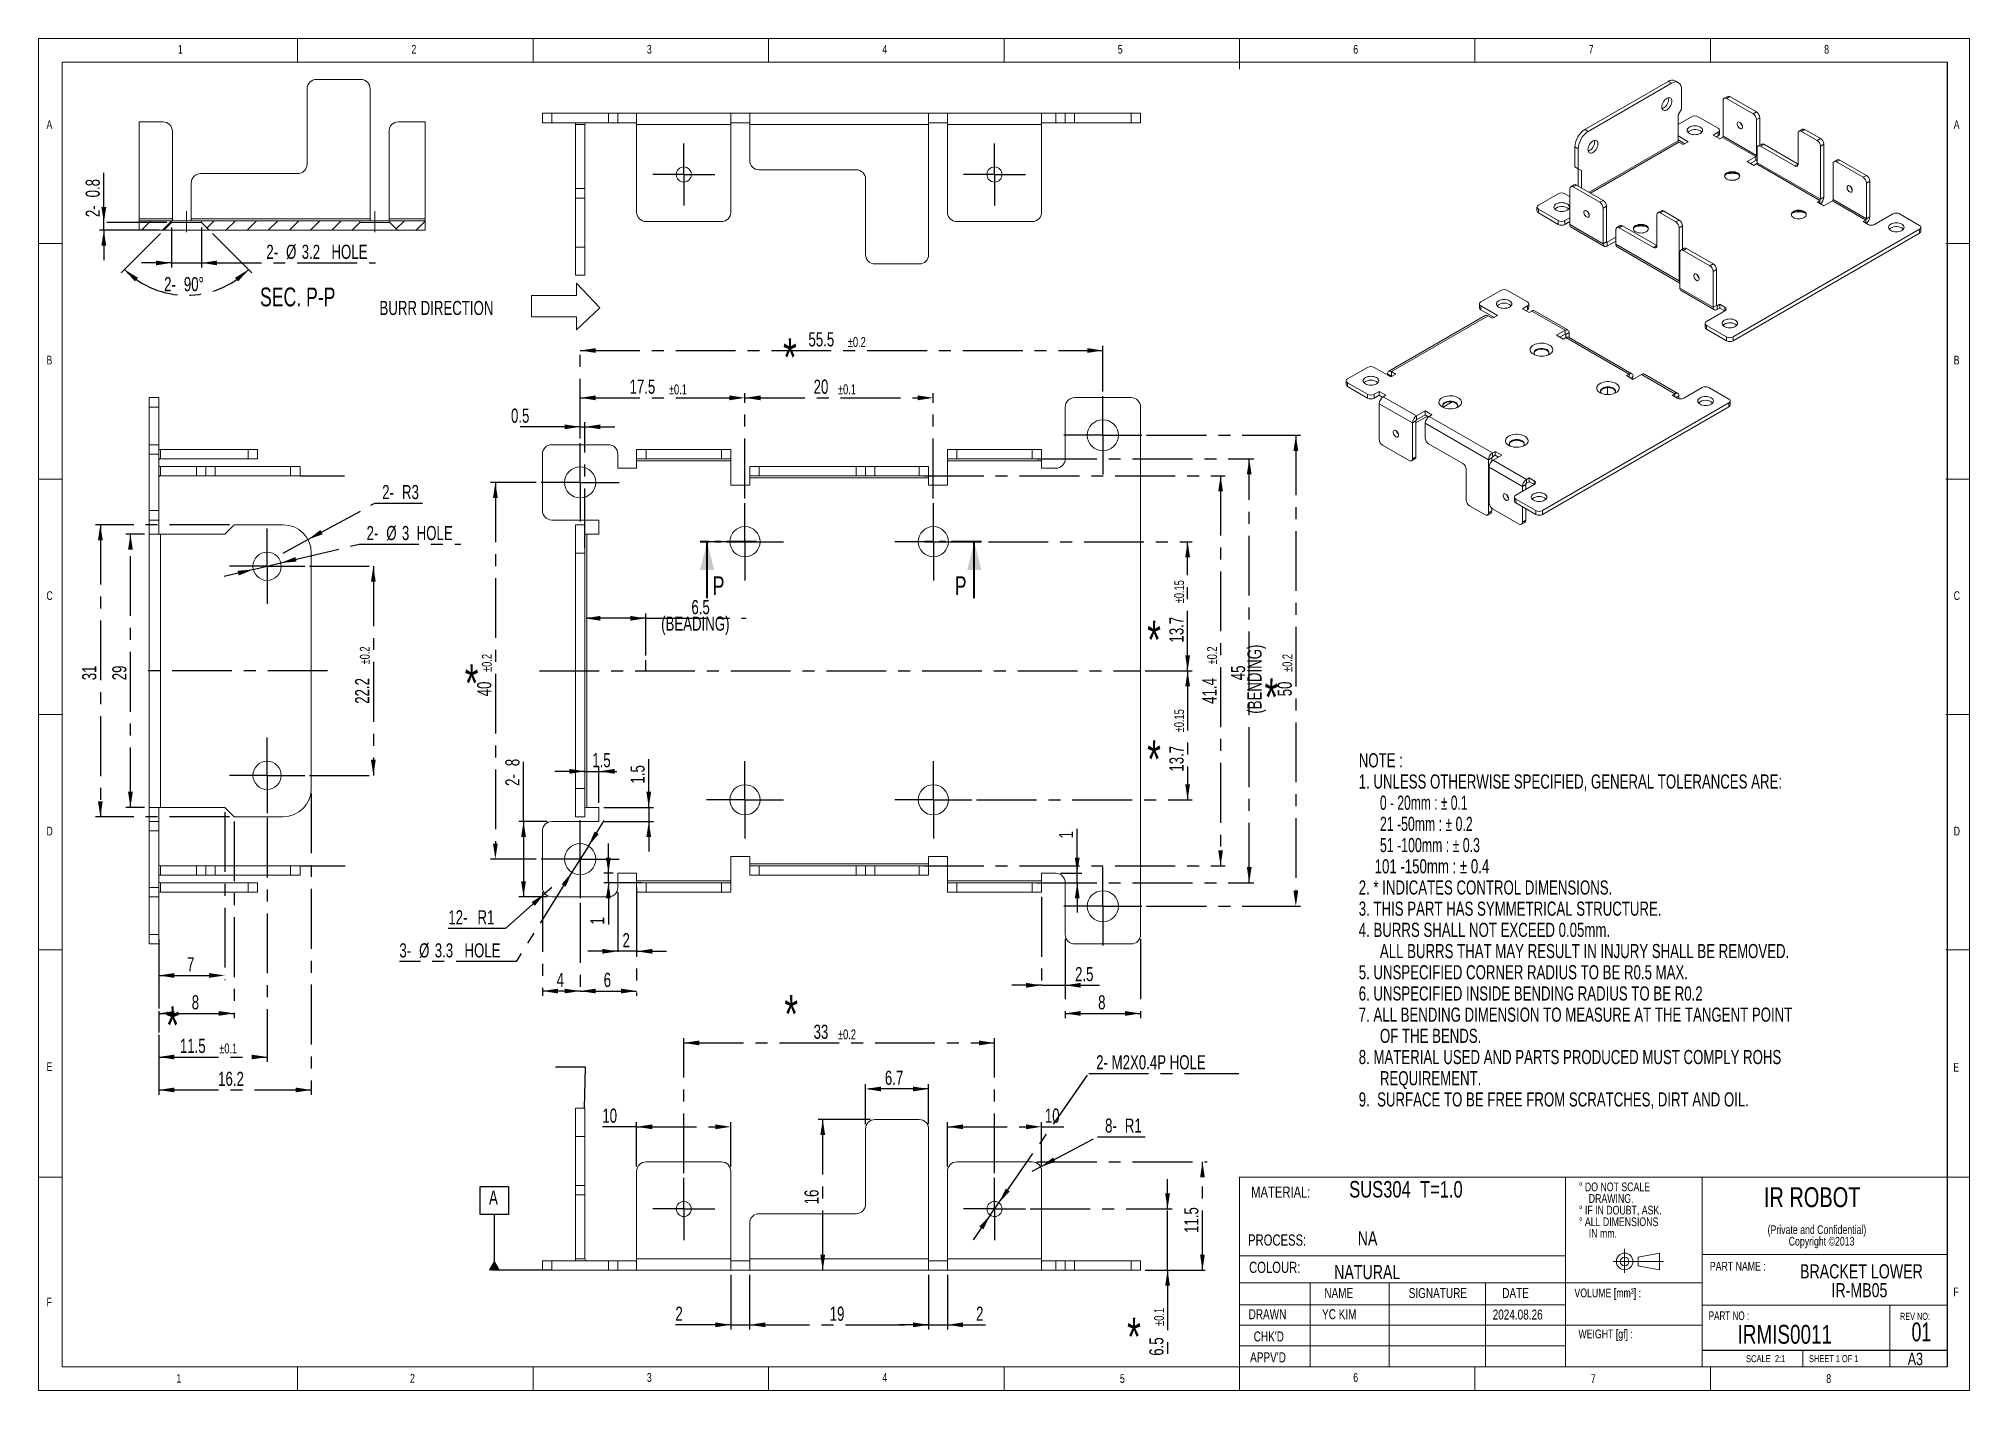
# Model space of a CAD drawing. Header units: millimetres. Extents: x 5 to 415, y 5 to 292.
import ezdxf

# ---------------------------------------------------------------- set-up
doc = ezdxf.new("R2010")
doc.units = ezdxf.units.MM
doc.linetypes.add('CENTER', pattern=[10.16, 6.35, -1.27, 1.27, -1.27])
doc.linetypes.add('CENTERX2', pattern=[20.32, 12.7, -2.54, 2.54, -2.54])
doc.layers.add('CENTER_LINE', color=7, linetype='CENTERX2')
doc.layers.add('NOTES', color=7, linetype='Continuous')
doc.styles.add('SLDTEXTSTYLE0', font='TXT', dxfattribs={"width": 0.7})
doc.styles.add('SLDTEXTSTYLE1', font='TXT', dxfattribs={"width": 0.6375})
doc.styles.add('SLDTEXTSTYLE2', font='TXT', dxfattribs={"width": 0.65})
doc.styles.add('SLDTEXTSTYLE3', font='TXT', dxfattribs={"width": 0.652941})
doc.styles.add('SLDTEXTSTYLE4', font='TXT', dxfattribs={"width": 0.75})
doc.styles.add('SLDTEXTSTYLE5', font='TXT', dxfattribs={"width": 0.6875})
doc.styles.add('SLDTEXTSTYLE6', font='TXT', dxfattribs={"width": 0.694444})
doc.dimstyles.new('SLDDIMSTYLE1', dxfattribs={"dimtxt": 3, "dimasz": 3.302, "dimexe": 0, "dimexo": 0.0625, "dimgap": 0.75, "dimtad": 1, "dimdec": 1, "dimlfac": 0.5, "dimrnd": 1e-09, "dimzin": 12, "dimdsep": 46, "dimtxsty": 'SLDTEXTSTYLE0', "dimsah": 1, "dimcen": 0.09, "dimadec": 0, "dimazin": 3, "dimtol": 1, "dimtp": 0.1, "dimtm": 0.1, "dimtfac": 1, "dimtdec": 1, "dimtmove": 0, "dimatfit": 0, "dimfxl": 1, "dimfrac": 2, "dimtolj": 1, "dimarcsym": 0})
doc.dimstyles.new('SLDDIMSTYLE10', dxfattribs={"dimtxt": 3, "dimasz": 3.302, "dimexe": 0, "dimexo": 0.0625, "dimgap": 0.75, "dimtad": 1, "dimlfac": 0.5, "dimrnd": 1e-09, "dimzin": 12, "dimdsep": 46, "dimtxsty": 'SLDTEXTSTYLE0', "dimsah": 1, "dimcen": 0.09, "dimadec": 0, "dimazin": 3, "dimtol": 1, "dimtp": 0.15, "dimtm": 0.15, "dimtfac": 1, "dimtofl": 0, "dimtmove": 0, "dimatfit": 3, "dimfxl": 1, "dimfrac": 2, "dimtolj": 1, "dimarcsym": 0})
doc.dimstyles.new('SLDDIMSTYLE11', dxfattribs={"dimtxt": 3, "dimasz": 3.302, "dimexe": 0, "dimexo": 0.0625, "dimgap": 0.75, "dimtad": 1, "dimlfac": 0.5, "dimrnd": 1e-09, "dimdsep": 46, "dimtxsty": 'SLDTEXTSTYLE0', "dimsah": 1, "dimcen": 0.09, "dimadec": 0, "dimazin": 2, "dimtfac": 1, "dimtmove": 0, "dimatfit": 0, "dimfxl": 1, "dimfrac": 2, "dimtolj": 1, "dimtzin": 12, "dimarcsym": 0})
doc.dimstyles.new('SLDDIMSTYLE12', dxfattribs={"dimtxt": 3, "dimasz": 3.302, "dimexe": 0, "dimexo": 0.0625, "dimgap": 0.75, "dimtad": 1, "dimdec": 1, "dimlfac": 0.5, "dimrnd": 1e-09, "dimzin": 12, "dimdsep": 46, "dimtxsty": 'SLDTEXTSTYLE0', "dimsah": 1, "dimcen": 0.09, "dimadec": 0, "dimazin": 3, "dimtol": 1, "dimtp": 0.1, "dimtm": 0.1, "dimtfac": 1, "dimtdec": 1, "dimtofl": 0, "dimtmove": 0, "dimatfit": 3, "dimfxl": 1, "dimfrac": 2, "dimtolj": 1, "dimarcsym": 0})
doc.dimstyles.new('SLDDIMSTYLE13', dxfattribs={"dimtxt": 3, "dimasz": 3.302, "dimexe": 0, "dimexo": 0.0625, "dimgap": 0.75, "dimtad": 0, "dimtih": 1, "dimtoh": 1, "dimlfac": 0.5, "dimrnd": 1e-09, "dimzin": 12, "dimdsep": 46, "dimtxsty": 'SLDTEXTSTYLE0', "dimsah": 1, "dimcen": 0, "dimadec": 0, "dimazin": 3, "dimtfac": 1, "dimtmove": 0, "dimatfit": 3, "dimfxl": 1, "dimfrac": 2, "dimtolj": 1, "dimtzin": 12, "dimarcsym": 0})
doc.dimstyles.new('SLDDIMSTYLE14', dxfattribs={"dimtxt": 3, "dimasz": 3.302, "dimexe": 0, "dimexo": 0.0625, "dimgap": 0.75, "dimtad": 1, "dimdec": 4, "dimlfac": 0.5, "dimzin": 12, "dimdsep": 46, "dimtxsty": 'SLDTEXTSTYLE0', "dimsah": 1, "dimcen": 0.09, "dimazin": 3, "dimtfac": 1, "dimtofl": 0, "dimtmove": 0, "dimatfit": 3, "dimfxl": 1, "dimfrac": 2, "dimtolj": 1, "dimtzin": 12, "dimarcsym": 0})
doc.dimstyles.new('SLDDIMSTYLE2', dxfattribs={"dimtxt": 3, "dimasz": 3.302, "dimexe": 0, "dimexo": 0.0625, "dimgap": 0.75, "dimtad": 1, "dimlfac": 0.5, "dimrnd": 1e-09, "dimzin": 12, "dimdsep": 46, "dimtxsty": 'SLDTEXTSTYLE0', "dimsah": 1, "dimcen": 0.09, "dimadec": 0, "dimazin": 3, "dimtfac": 1, "dimtofl": 0, "dimtmove": 0, "dimatfit": 3, "dimfxl": 1, "dimfrac": 2, "dimtolj": 1, "dimtzin": 12, "dimarcsym": 0})
doc.dimstyles.new('SLDDIMSTYLE3', dxfattribs={"dimtxt": 3, "dimasz": 3.302, "dimexe": 0, "dimexo": 0.0625, "dimgap": 0.75, "dimtad": 1, "dimlfac": 0.5, "dimrnd": 1e-09, "dimzin": 12, "dimdsep": 46, "dimtxsty": 'SLDTEXTSTYLE0', "dimsah": 1, "dimcen": 0.09, "dimadec": 0, "dimazin": 3, "dimtol": 1, "dimtp": 0.2, "dimtm": 0.2, "dimtfac": 1, "dimtofl": 0, "dimtmove": 0, "dimatfit": 3, "dimfxl": 1, "dimfrac": 2, "dimtolj": 1, "dimarcsym": 0})
doc.dimstyles.new('SLDDIMSTYLE4', dxfattribs={"dimtxt": 3, "dimasz": 3.302, "dimexe": 0, "dimexo": 0.0625, "dimgap": 0.75, "dimtad": 1, "dimlfac": 0.5, "dimrnd": 1e-09, "dimzin": 12, "dimdsep": 46, "dimtxsty": 'SLDTEXTSTYLE0', "dimsah": 1, "dimcen": 0.09, "dimadec": 0, "dimazin": 3, "dimtfac": 1, "dimtmove": 0, "dimatfit": 0, "dimfxl": 1, "dimfrac": 2, "dimtolj": 1, "dimtzin": 12, "dimarcsym": 0})
doc.dimstyles.new('SLDDIMSTYLE5', dxfattribs={"dimtxt": 3, "dimasz": 3.302, "dimexe": 0, "dimexo": 0.0625, "dimgap": 0.75, "dimtad": 0, "dimtih": 1, "dimtoh": 1, "dimlfac": 0.5, "dimrnd": 1e-09, "dimzin": 12, "dimdsep": 46, "dimtxsty": 'SLDTEXTSTYLE0', "dimsah": 1, "dimcen": 0, "dimadec": 0, "dimazin": 3, "dimtfac": 1, "dimtofl": 0, "dimtmove": 0, "dimatfit": 3, "dimfxl": 1, "dimfrac": 2, "dimtolj": 1, "dimtzin": 12, "dimarcsym": 0})
doc.dimstyles.new('SLDDIMSTYLE6', dxfattribs={"dimtxt": 3, "dimasz": 3.302, "dimexe": 0, "dimexo": 0.0625, "dimgap": 0.75, "dimtad": 0, "dimtih": 1, "dimtoh": 1, "dimlfac": 0.5, "dimrnd": 1e-09, "dimzin": 12, "dimdsep": 46, "dimtxsty": 'SLDTEXTSTYLE0', "dimsah": 1, "dimcen": 0, "dimadec": 0, "dimazin": 3, "dimtol": 1, "dimtp": 0.08, "dimtfac": 1, "dimtmove": 0, "dimatfit": 3, "dimfxl": 1, "dimfrac": 2, "dimtolj": 1, "dimtzin": 12, "dimarcsym": 0})
doc.dimstyles.new('SLDDIMSTYLE8', dxfattribs={"dimtxt": 0.18, "dimasz": 3.302, "dimexe": 0, "dimexo": 0.0625, "dimgap": 0, "dimtad": 0, "dimtih": 1, "dimtoh": 1, "dimdec": 0, "dimrnd": 1e-09, "dimzin": 0, "dimdsep": 46, "dimtxsty": 'Standard', "dimblk1": 'NONE', "dimblk2": 'NONE', "dimsah": 1, "dimcen": 0.09, "dimadec": 0, "dimazin": 0, "dimtfac": 3.302, "dimtdec": 0, "dimtofl": 0, "dimtmove": 0, "dimatfit": 3, "dimldrblk": 'NONE', "dimfxl": 1, "dimfrac": 2, "dimtolj": 1, "dimtzin": 0, "dimarcsym": 0})
doc.dimstyles.new('SLDDIMSTYLE9', dxfattribs={"dimtxt": 3, "dimasz": 3.302, "dimexe": 0, "dimexo": 0.0625, "dimgap": 0.75, "dimtad": 1, "dimdec": 1, "dimlfac": 0.5, "dimrnd": 1e-09, "dimzin": 12, "dimdsep": 46, "dimtxsty": 'SLDTEXTSTYLE0', "dimsah": 1, "dimcen": 0.09, "dimadec": 0, "dimazin": 3, "dimtfac": 1, "dimtdec": 1, "dimtofl": 0, "dimtmove": 0, "dimatfit": 3, "dimfxl": 1, "dimfrac": 2, "dimtolj": 1, "dimtzin": 12, "dimarcsym": 0})

msp = doc.modelspace()

# ---------------------------------------------------------------- texts
at = {"color": 7, "linetype": 'Continuous', "lineweight": 0}
for s, insert, char_height, attachment_point, style in [('1', (34.58333, 290.66802), 1.85208, 1, 'SLDTEXTSTYLE4'), ('2', (84.16667, 290.66802), 1.85208, 1, 'SLDTEXTSTYLE4'), ('3', (134.16667, 290.66802), 1.85208, 1, 'SLDTEXTSTYLE4'), ('4', (184.16667, 290.66802), 1.85208, 1, 'SLDTEXTSTYLE4'), ('5', (234.16667, 290.66802), 1.85208, 1, 'SLDTEXTSTYLE4'), ('6', (284.16667, 290.66802), 1.85208, 1, 'SLDTEXTSTYLE4'), ('7', (334.16667, 290.66802), 1.85208, 1, 'SLDTEXTSTYLE4'), ('8', (384.16667, 290.66802), 1.85208, 1, 'SLDTEXTSTYLE4'), ('A', (6.66667, 274.66802), 1.85208, 1, 'SLDTEXTSTYLE4'), ('A', (411.66667, 274.66802), 1.85208, 1, 'SLDTEXTSTYLE4'), ('B', (6.66667, 224.66802), 1.85208, 1, 'SLDTEXTSTYLE4'), ('B', (411.66667, 224.66802), 1.85208, 1, 'SLDTEXTSTYLE4'), ('C', (6.66667, 174.66802), 1.85208, 1, 'SLDTEXTSTYLE4'), ('C', (411.66667, 174.66802), 1.85208, 1, 'SLDTEXTSTYLE4'), ('D', (6.66667, 124.66802), 1.85208, 1, 'SLDTEXTSTYLE4'), ('D', (411.66667, 124.66802), 1.85208, 1, 'SLDTEXTSTYLE4'), ('E', (6.66667, 74.66802), 1.85208, 1, 'SLDTEXTSTYLE4'), ('E', (411.58588, 74.53717), 1.85208, 1, 'SLDTEXTSTYLE4'), ('SUS304  T=1.0', (295.35185, 49.44937), 3.5, 2, 'SLDTEXTSTYLE4'), ('MATERIAL:', (262.47939, 48.2783), 2.38125, 1, 'SLDTEXTSTYLE4'), ('PROCESS:', (261.82876, 38.10779), 2.38125, 1, 'SLDTEXTSTYLE4'), ('PART NAME :', (359.88746, 32.29042), 1.8520833, 1, 'SLDTEXTSTYLE4'), ('F', (6.66667, 24.66802), 1.85208, 1, 'SLDTEXTSTYLE4'), ('NAME', (278.02697, 26.72561), 2.116667, 1, 'SLDTEXTSTYLE4'), ('SIGNATURE', (295.9353, 26.72561), 2.116667, 1, 'SLDTEXTSTYLE4'), ('DATE', (315.80428, 26.72561), 2.116667, 1, 'SLDTEXTSTYLE4'), ('VOLUME [mm³] :', (331.13253, 26.62167), 1.8520833, 1, 'SLDTEXTSTYLE4'), ('DRAWN', (261.93655, 22.23276), 2.116667, 1, 'SLDTEXTSTYLE4'), ('2024.08.26', (313.75987, 22.15434), 2.116667, 1, 'SLDTEXTSTYLE4'), ('REV NO:', (400.2573, 21.47556), 1.5, 1, 'SLDTEXTSTYLE4'), ("CHK'D", (263.02404, 17.50965), 2.116667, 1, 'SLDTEXTSTYLE4'), ('IRMIS0011', (375.80821, 18.9056), 4, 2, 'SLDTEXTSTYLE4'), ("APPV'D", (262.26312, 13.07887), 2.116667, 1, 'SLDTEXTSTYLE4'), ('SCALE  2:1', (367.56414, 12.49052), 1.5, 1, 'SLDTEXTSTYLE0'), ('SHEET 1 OF 1', (380.94213, 12.49052), 1.5, 1, 'SLDTEXTSTYLE5'), ('A3', (401.91154, 13.00674), 2.645833, 1, 'SLDTEXTSTYLE4'), ('1', (34.2776, 8.4929), 1.85208, 1, 'SLDTEXTSTYLE4'), ('2', (83.86093, 8.4929), 1.85208, 1, 'SLDTEXTSTYLE4'), ('3', (134.16667, 8.66802), 1.85208, 1, 'SLDTEXTSTYLE4'), ('4', (184.16667, 8.66802), 1.85208, 1, 'SLDTEXTSTYLE4'), ('5', (234.61276, 8.434), 1.85208, 1, 'SLDTEXTSTYLE4')]:
    msp.add_mtext(s, dxfattribs=dict(at, insert=insert, char_height=char_height, attachment_point=attachment_point, style=style))
at = {"color": 7, "linetype": 'Continuous', "char_height": 4, "attachment_point": 1, "style": 'SLDTEXTSTYLE0'}
for insert in [(148.14264, 177.83846), (199.54157, 177.83846)]:
    msp.add_mtext('P', dxfattribs=dict(at, insert=insert))
at = {"layer": 'CENTER_LINE'}
for s, insert, char_height, attachment_point, style in [('SEC. P-P', (60.02185, 239.15766), 4, 2, 'SLDTEXTSTYLE0'), ('BURR DIRECTION', (77.38736, 236.31712), 3, 1, 'SLDTEXTSTYLE0'), ('*', (163.08143, 228.36405), 8, 1, 'SLDTEXTSTYLE0'), ('*', (240.39943, 168.39222), 8, 1, 'SLDTEXTSTYLE0'), ('*', (95.48387, 159.17338), 8, 1, 'SLDTEXTSTYLE0'), ('*', (265.32192, 156.1998), 8, 1, 'SLDTEXTSTYLE0'), ('*', (240.39943, 143.02701), 8, 1, 'SLDTEXTSTYLE0'), ('*', (31.98847, 86.547), 8, 1, 'SLDTEXTSTYLE0'), ('*', (163.34967, 88.94348), 8, 1, 'SLDTEXTSTYLE0'), ('NA', (287.20325, 38.77321), 3, 2, 'SLDTEXTSTYLE4'), ('NATURAL', (287.13216, 31.62245), 3, 2, 'SLDTEXTSTYLE4'), ('*', (236.14644, 20.41289), 8, 1, 'SLDTEXTSTYLE0'), ('01', (402.72284, 19.41671), 4, 1, 'SLDTEXTSTYLE0')]:
    msp.add_mtext(s, dxfattribs=dict(at, insert=insert, char_height=char_height, attachment_point=attachment_point, style=style))
at = {"layer": 'NOTES', "attachment_point": 1}
for s, insert, char_height, style in [('IR ROBOT', (371.34535, 48.13606), 4.233333, 'SLDTEXTSTYLE4'), ('COLOUR:', (262.04594, 32.31162), 2.38125, 'SLDTEXTSTYLE4'), ('F', (411.58588, 26.83891), 1.85208, 'SLDTEXTSTYLE4'), ('YC KIM', (277.53455, 22.23276), 2.116667, 'SLDTEXTSTYLE4'), ('PART NO :', (359.63563, 21.77963), 1.852083, 'SLDTEXTSTYLE6'), ('WEIGHT [gf] :', (331.97621, 17.91868), 1.8520833, 'SLDTEXTSTYLE4'), ('6', (284.16667, 8.66802), 1.85208, 'SLDTEXTSTYLE4'), ('7', (334.61276, 8.434), 1.85208, 'SLDTEXTSTYLE4'), ('8', (384.61276, 8.434), 1.85208, 'SLDTEXTSTYLE4')]:
    msp.add_mtext(s, dxfattribs=dict(at, insert=insert, char_height=char_height, style=style))

# ---------------------------------------------------------------- blocks, each defined once
blk = doc.blocks.new('SW_NOTE_0')
at = {"layer": 'NOTES', "color": 0, "char_height": 3, "attachment_point": 1}
for s, insert, style in [('NOTE :', (0, 3.87), 'SLDTEXTSTYLE0'), ('1. UNLESS OTHERWISE SPECIFIED, GENERAL TOLERANCES ARE:', (0, -0.63), 'SLDTEXTSTYLE0'), ('0 - 20mm : ± 0.1', (4.5, -5.13), 'SLDTEXTSTYLE1'), ('21 -50mm : ± 0.2', (4.5, -9.63), 'SLDTEXTSTYLE2'), ('51 -100mm : ± 0.3', (4.5, -14.13), 'SLDTEXTSTYLE3'), ('101 -150mm : ± 0.4', (3.38, -18.63), 'SLDTEXTSTYLE0'), ('2. * INDICATES CONTROL DIMENSIONS.', (0, -23.13), 'SLDTEXTSTYLE0'), ('3. THIS PART HAS SYMMETRICAL STRUCTURE.', (0, -27.63), 'SLDTEXTSTYLE0'), ('4. BURRS SHALL NOT EXCEED 0.05mm.', (0, -32.13), 'SLDTEXTSTYLE0'), ('ALL BURRS THAT MAY RESULT IN INJURY SHALL BE REMOVED.', (4.5, -36.63), 'SLDTEXTSTYLE0'), ('5. UNSPECIFIED CORNER RADIUS TO BE R0.5 MAX.', (0, -41.13), 'SLDTEXTSTYLE0'), ('6. UNSPECIFIED INSIDE BENDING RADIUS TO BE R0.2', (0, -45.63), 'SLDTEXTSTYLE0'), ('7. ALL BENDING DIMENSION TO MEASURE AT THE TANGENT POINT', (0, -50.13), 'SLDTEXTSTYLE0'), ('OF THE BENDS.', (4.5, -54.63), 'SLDTEXTSTYLE0'), ('8. MATERIAL USED AND PARTS PRODUCED MUST COMPLY ROHS', (0, -59.13), 'SLDTEXTSTYLE0'), ('REQUIREMENT.', (4.5, -63.63), 'SLDTEXTSTYLE0'), ('9.  SURFACE TO BE FREE FROM SCRATCHES, DIRT AND OIL.', (0, -68.13), 'SLDTEXTSTYLE0')]:
    blk.add_mtext(s, dxfattribs=dict(at, insert=insert, style=style))
blk = doc.blocks.new('SW_NOTE_0_1')
at = {"color": 0, "linetype": 'Continuous', "lineweight": 0, "char_height": 1.8521, "attachment_point": 2, "style": 'SLDTEXTSTYLE4'}
for s, insert in [('(Private and Confidential)', (15.4, 2.39)), ('Copyright ©2013', (16.39, -0.08))]:
    blk.add_mtext(s, dxfattribs=dict(at, insert=insert))
blk = doc.blocks.new('SW_NOTE_0_2')
at = {"color": 0, "linetype": 'Continuous', "lineweight": 0, "char_height": 3, "attachment_point": 2, "style": 'SLDTEXTSTYLE4'}
for s, insert in [('BRACKET LOWER', (15.7, 3.87)), ('IR-MB05', (15.27, -0.13))]:
    blk.add_mtext(s, dxfattribs=dict(at, insert=insert))
blk = doc.blocks.new('SW_NOTE_0_3')
at = {"color": 0, "linetype": 'Continuous', "lineweight": 0, "attachment_point": 1, "style": 'SLDTEXTSTYLE4'}
for s, insert, char_height in [('%%d DO NOT SCALE', (0, 2.39), 1.8521), ('%%d IF IN DOUBT, ASK.', (0, -2.55), 1.8521), ('DRAWING.', (2.08, -0.08), 1.852), ('%%d ALL DIMENSIONS', (0, -5.02), 1.8521), ('IN mm.', (2.08, -7.49), 1.852)]:
    blk.add_mtext(s, dxfattribs=dict(at, insert=insert, char_height=char_height))
blk = doc.blocks.new('_D')
at = {"layer": 'CENTER_LINE'}
for p, q in [((244.73, 43.51), (244.73, 49.86)), ((215.59, 43.51), (245.73, 43.51)), ((244.73, 30.51), (244.73, 43.51)), ((239.99, 30.51), (245.73, 30.51)), ((244.73, 30.51), (244.73, 12.35))]:
    blk.add_line(p, q, dxfattribs=at)
for points in [[(244.73, 43.51), (245.23, 46.81), (244.22, 46.81)], [(244.73, 30.51), (244.22, 27.21), (245.23, 27.21)]]:
    blk.add_solid(points, dxfattribs=at)
at = {"layer": 'CENTER_LINE', "attachment_point": 1, "rotation": 90, "style": 'SLDTEXTSTYLE0'}
for s, insert, char_height in [('±0.1', (241.87, 18.7), 2.1), ('6.5', (240.86, 12.35), 3)]:
    blk.add_mtext(s, dxfattribs=dict(at, insert=insert, char_height=char_height))
blk = doc.blocks.new('_D_1')
at = {"layer": 'CENTER_LINE'}
for p, q in [((216.99, 53.51), (253.14, 53.51)), ((252.14, 30.51), (252.14, 53.51)), ((239.99, 30.51), (253.14, 30.51))]:
    blk.add_line(p, q, dxfattribs=at)
for points in [[(252.14, 53.51), (251.64, 50.21), (252.65, 50.21)], [(252.14, 30.51), (252.65, 33.81), (251.64, 33.81)]]:
    blk.add_solid(points, dxfattribs=at)
at = {"layer": 'CENTER_LINE', "insert": (248.28, 38.42), "char_height": 3, "attachment_point": 1, "rotation": 90, "style": 'SLDTEXTSTYLE0'}
blk.add_mtext('11.5', dxfattribs=at)
blk = doc.blocks.new('_D_2')
at = {"layer": 'CENTER_LINE'}
for p, q in [((181.59, 62.51), (170.51, 62.51)), ((171.51, 30.51), (171.51, 62.51))]:
    blk.add_line(p, q, dxfattribs=at)
for points in [[(171.51, 62.51), (171, 59.21), (172.02, 59.21)], [(171.51, 30.51), (172.02, 33.81), (171, 33.81)]]:
    blk.add_solid(points, dxfattribs=at)
at = {"layer": 'CENTER_LINE', "insert": (167.64, 44.5), "char_height": 3, "attachment_point": 1, "rotation": 90, "style": 'SLDTEXTSTYLE0'}
blk.add_mtext('16', dxfattribs=at)
blk = doc.blocks.new('_D_3')
at = {"layer": 'CENTER_LINE'}
for p, q in [((141.99, 51.11), (141.99, 79.77)), ((141.99, 78.77), (207.99, 78.77)), ((207.99, 51.11), (207.99, 79.77))]:
    blk.add_line(p, q, dxfattribs=at)
for points in [[(141.99, 78.77), (145.3, 78.26), (145.3, 79.28)], [(207.99, 78.77), (204.69, 79.28), (204.69, 78.26)]]:
    blk.add_solid(points, dxfattribs=at)
at = {"layer": 'CENTER_LINE', "attachment_point": 1, "style": 'SLDTEXTSTYLE0'}
for s, insert, char_height in [('33', (169.57, 82.64), 3), ('±0.2', (174.75, 81.63), 2.1)]:
    blk.add_mtext(s, dxfattribs=dict(at, insert=insert, char_height=char_height))
blk = doc.blocks.new('_D_4')
at = {"layer": 'CENTER_LINE'}
for p, q in [((197.99, 52.51), (197.99, 61.96)), ((217.99, 52.51), (217.99, 61.96)), ((197.99, 60.96), (217.99, 60.96)), ((217.99, 60.96), (222.7, 60.96))]:
    blk.add_line(p, q, dxfattribs=at)
for points in [[(197.99, 60.96), (201.3, 60.45), (201.3, 61.47)], [(217.99, 60.96), (214.69, 61.47), (214.69, 60.45)]]:
    blk.add_solid(points, dxfattribs=at)
at = {"layer": 'CENTER_LINE', "insert": (218.68, 64.83), "char_height": 3, "attachment_point": 1, "style": 'SLDTEXTSTYLE0'}
blk.add_mtext('10', dxfattribs=at)
blk = doc.blocks.new('_D_5')
at = {"layer": 'CENTER_LINE'}
for p, q in [((155.99, 29.51), (155.99, 17.92)), ((193.99, 29.51), (193.99, 17.92)), ((155.99, 18.92), (193.99, 18.92))]:
    blk.add_line(p, q, dxfattribs=at)
for points in [[(155.99, 18.92), (159.3, 18.41), (159.3, 19.43)], [(193.99, 18.92), (190.69, 19.43), (190.69, 18.41)]]:
    blk.add_solid(points, dxfattribs=at)
at = {"layer": 'CENTER_LINE', "insert": (172.99, 22.78), "char_height": 3, "attachment_point": 1, "style": 'SLDTEXTSTYLE0'}
blk.add_mtext('19', dxfattribs=at)
blk = doc.blocks.new('_D_6')
at = {"layer": 'CENTER_LINE'}
for p, q in [((131.99, 52.51), (131.99, 61.96)), ((151.99, 52.51), (151.99, 61.96)), ((131.99, 60.96), (124.71, 60.96)), ((131.99, 60.96), (151.99, 60.96))]:
    blk.add_line(p, q, dxfattribs=at)
for points in [[(131.99, 60.96), (135.3, 60.45), (135.3, 61.47)], [(151.99, 60.96), (148.69, 61.47), (148.69, 60.45)]]:
    blk.add_solid(points, dxfattribs=at)
at = {"layer": 'CENTER_LINE', "insert": (124.71, 64.83), "char_height": 3, "attachment_point": 1, "style": 'SLDTEXTSTYLE0'}
blk.add_mtext('10', dxfattribs=at)
blk = doc.blocks.new('_D_7')
at = {"layer": 'CENTER_LINE'}
for p, q in [((193.99, 29.51), (193.99, 17.92)), ((197.99, 29.51), (197.99, 17.92)), ((193.99, 18.92), (187.64, 18.92)), ((193.99, 18.92), (197.99, 18.92)), ((197.99, 18.92), (206.08, 18.92))]:
    blk.add_line(p, q, dxfattribs=at)
for points in [[(193.99, 18.92), (190.69, 19.43), (190.69, 18.41)], [(197.99, 18.92), (201.3, 18.41), (201.3, 19.43)]]:
    blk.add_solid(points, dxfattribs=at)
at = {"layer": 'CENTER_LINE', "insert": (204.07, 22.78), "char_height": 3, "attachment_point": 1, "style": 'SLDTEXTSTYLE0'}
blk.add_mtext('2', dxfattribs=at)
blk = doc.blocks.new('_D_8')
at = {"layer": 'CENTER_LINE'}
for p, q in [((151.99, 29.51), (151.99, 17.92)), ((155.99, 29.51), (155.99, 17.92)), ((151.99, 18.92), (140.22, 18.92)), ((151.99, 18.92), (155.99, 18.92)), ((155.99, 18.92), (162.34, 18.92))]:
    blk.add_line(p, q, dxfattribs=at)
for points in [[(151.99, 18.92), (148.69, 19.43), (148.69, 18.41)], [(155.99, 18.92), (159.3, 18.41), (159.3, 19.43)]]:
    blk.add_solid(points, dxfattribs=at)
at = {"layer": 'CENTER_LINE', "insert": (140.22, 22.78), "char_height": 3, "attachment_point": 1, "style": 'SLDTEXTSTYLE0'}
blk.add_mtext('2', dxfattribs=at)
blk = doc.blocks.new('_D_9')
at = {"layer": 'CENTER_LINE'}
for p, q in [((217.76, 52.45), (229.87, 58.85)), ((229.87, 58.85), (239.99, 58.85)), ((215.99, 51.51), (217.76, 52.45))]:
    blk.add_line(p, q, dxfattribs=at)
blk.add_solid([(217.76, 52.45), (220.92, 53.54), (220.44, 54.44)], dxfattribs=at)
at = {"layer": 'CENTER_LINE', "char_height": 3, "attachment_point": 1, "style": 'SLDTEXTSTYLE0'}
for s, insert in [('8-', (231.46, 62.72)), ('R1', (235.65, 62.72))]:
    blk.add_mtext(s, dxfattribs=dict(at, insert=insert))
blk = doc.blocks.new('_D_10')
at = {"layer": 'CENTER_LINE'}
for p, q in [((180.59, 61.51), (180.59, 70)), ((193.99, 61.51), (193.99, 70)), ((193.99, 69), (180.59, 69))]:
    blk.add_line(p, q, dxfattribs=at)
for points in [[(180.59, 69), (183.9, 68.49), (183.9, 69.5)], [(193.99, 69), (190.69, 69.5), (190.69, 68.49)]]:
    blk.add_solid(points, dxfattribs=at)
at = {"layer": 'CENTER_LINE', "insert": (184.7, 72.86), "char_height": 3, "attachment_point": 1, "style": 'SLDTEXTSTYLE0'}
blk.add_mtext('6.7', dxfattribs=at)
blk = doc.blocks.new('_D_11')
at = {"layer": 'CENTER_LINE'}
for p, q in [((208.91, 44.83), (227.99, 72.29)), ((227.99, 72.29), (259.87, 72.29)), ((207.08, 42.2), (203.46, 36.98)), ((207.08, 42.2), (208.91, 44.83))]:
    blk.add_line(p, q, dxfattribs=at)
for points in [[(208.91, 44.83), (211.21, 47.25), (210.38, 47.83)], [(207.08, 42.2), (204.78, 39.78), (205.61, 39.2)]]:
    blk.add_solid(points, dxfattribs=at)
at = {"layer": 'CENTER_LINE', "insert": (229.58, 76.16), "char_height": 3, "attachment_point": 1, "style": 'SLDTEXTSTYLE0'}
blk.add_mtext('2- M2X0.4P HOLE', dxfattribs=at)
blk = doc.blocks.new('_None')
blk = doc.blocks.new('SW_CENTERMARKSYMBOL_0')
at = {"layer": 'CENTER_LINE', "color": 0}
for p, q in [((0, 5), (0, 6.6)), ((0, 0), (0, 5)), ((-5, 0), (-6.6, 0)), ((0, 0), (-5, 0)), ((0, 0), (0, -5)), ((0, 0), (5, 0)), ((5, 0), (6.6, 0)), ((0, -5), (0, -6.6))]:
    blk.add_line(p, q, dxfattribs=at)
blk = doc.blocks.new('SW_CENTERMARKSYMBOL_1')
at = {"layer": 'CENTER_LINE', "color": 0}
for p, q in [((0, 5), (0, 6.6)), ((0, 0), (0, 5)), ((-5, 0), (-6.6, 0)), ((0, 0), (-5, 0)), ((0, 0), (0, -5)), ((0, 0), (5, 0)), ((5, 0), (6.6, 0)), ((0, -5), (0, -6.6))]:
    blk.add_line(p, q, dxfattribs=at)
blk = doc.blocks.new('SW_DATUMTAG_0')
at = {"layer": 'CENTER_LINE', "color": 0}
for p, q in [((-1.87, -1.25), (-1.87, 4.75)), ((-1.87, 4.75), (4.13, 4.75)), ((4.13, 4.75), (4.13, -1.25)), ((4.13, -1.25), (-1.87, -1.25)), ((1.13, -13.05), (1.13, -1.25)), ((13.35, -13.05), (-1.07, -13.05))]:
    blk.add_line(p, q, dxfattribs=at)
blk.add_solid([(2.33, -13.05), (-0.07, -13.05), (1.13, -10.95)], dxfattribs=at)
at = {"layer": 'CENTER_LINE', "color": 0, "insert": (0, 3.87), "char_height": 3, "attachment_point": 1, "style": 'SLDTEXTSTYLE0'}
blk.add_mtext('A', dxfattribs=at)
blk = doc.blocks.new('_D_12')
at = {"layer": 'CENTER_LINE'}
for p, q in [((133.96, 168.92), (120.99, 168.92)), ((133.96, 161.03), (133.96, 169.92)), ((133.96, 168.92), (155.23, 168.92))]:
    blk.add_line(p, q, dxfattribs=at)
for points in [[(120.99, 168.92), (124.3, 168.42), (124.3, 169.43)], [(133.96, 168.92), (130.66, 169.43), (130.66, 168.42)]]:
    blk.add_solid(points, dxfattribs=at)
at = {"layer": 'CENTER_LINE', "char_height": 3, "attachment_point": 1, "style": 'SLDTEXTSTYLE0'}
for s, insert in [('6.5', (143.62, 172.8)), ('(BEADING)', (137.2, 169.3))]:
    blk.add_mtext(s, dxfattribs=dict(at, insert=insert))
blk = doc.blocks.new('_D_13')
at = {"layer": 'CENTER_LINE'}
for p, q in [((206.69, 185.18), (249.99, 185.18)), ((248.99, 157.78), (248.99, 185.18)), ((239.99, 157.78), (249.99, 157.78))]:
    blk.add_line(p, q, dxfattribs=at)
for points in [[(248.99, 185.18), (248.49, 181.88), (249.5, 181.88)], [(248.99, 157.78), (249.5, 161.09), (248.49, 161.09)]]:
    blk.add_solid(points, dxfattribs=at)
at = {"layer": 'CENTER_LINE', "attachment_point": 1, "rotation": 90, "style": 'SLDTEXTSTYLE0'}
for s, insert, char_height in [('±0.15', (246.14, 172.12), 2.1), ('13.7', (245.13, 163.77), 3)]:
    blk.add_mtext(s, dxfattribs=dict(at, insert=insert, char_height=char_height))
blk = doc.blocks.new('_D_14')
at = {"layer": 'CENTER_LINE'}
for p, q in [((239.99, 157.78), (249.99, 157.78)), ((248.99, 157.78), (248.99, 130.38)), ((204.19, 130.38), (249.99, 130.38))]:
    blk.add_line(p, q, dxfattribs=at)
for points in [[(248.99, 157.78), (248.49, 154.48), (249.5, 154.48)], [(248.99, 130.38), (249.5, 133.69), (248.49, 133.69)]]:
    blk.add_solid(points, dxfattribs=at)
at = {"layer": 'CENTER_LINE', "attachment_point": 1, "rotation": 90, "style": 'SLDTEXTSTYLE0'}
for s, insert, char_height in [('±0.15', (246.14, 144.72), 2.1), ('13.7', (245.13, 136.37), 3)]:
    blk.add_mtext(s, dxfattribs=dict(at, insert=insert, char_height=char_height))
blk = doc.blocks.new('_D_15')
at = {"layer": 'CENTER_LINE'}
for p, q in [((119.99, 209.58), (105.31, 209.58)), ((119.99, 207.08), (119.99, 210.58)), ((119.99, 209.58), (120.99, 209.58)), ((120.99, 183.78), (120.99, 210.58)), ((120.99, 209.58), (127.34, 209.58))]:
    blk.add_line(p, q, dxfattribs=at)
for points in [[(119.99, 209.58), (116.69, 210.09), (116.69, 209.07)], [(120.99, 209.58), (124.3, 209.07), (124.3, 210.09)]]:
    blk.add_solid(points, dxfattribs=at)
at = {"layer": 'CENTER_LINE', "insert": (105.31, 213.45), "char_height": 3, "attachment_point": 1, "style": 'SLDTEXTSTYLE0'}
blk.add_mtext('0.5', dxfattribs=at)
blk = doc.blocks.new('_D_16')
at = {"layer": 'CENTER_LINE'}
for p, q in [((119.99, 207.08), (119.99, 226.78)), ((119.99, 225.78), (230.99, 225.78)), ((230.99, 217.08), (230.99, 226.78))]:
    blk.add_line(p, q, dxfattribs=at)
for points in [[(119.99, 225.78), (123.3, 225.28), (123.3, 226.29)], [(230.99, 225.78), (227.69, 226.29), (227.69, 225.28)]]:
    blk.add_solid(points, dxfattribs=at)
at = {"layer": 'CENTER_LINE', "attachment_point": 1, "style": 'SLDTEXTSTYLE0'}
for s, insert, char_height in [('55.5', (168.48, 229.65), 3), ('±0.2', (176.84, 228.64), 2.1)]:
    blk.add_mtext(s, dxfattribs=dict(at, insert=insert, char_height=char_height))
blk = doc.blocks.new('_D_17')
at = {"layer": 'CENTER_LINE'}
for p, q in [((154.99, 194.38), (154.99, 216.73)), ((154.99, 215.73), (194.99, 215.73)), ((194.99, 194.38), (194.99, 216.73))]:
    blk.add_line(p, q, dxfattribs=at)
for points in [[(154.99, 215.73), (158.3, 215.22), (158.3, 216.24)], [(194.99, 215.73), (191.69, 216.24), (191.69, 215.22)]]:
    blk.add_solid(points, dxfattribs=at)
at = {"layer": 'CENTER_LINE', "attachment_point": 1, "style": 'SLDTEXTSTYLE0'}
for s, insert, char_height in [('20', (169.57, 219.6), 3), ('±0.1', (174.75, 218.59), 2.1)]:
    blk.add_mtext(s, dxfattribs=dict(at, insert=insert, char_height=char_height))
blk = doc.blocks.new('_D_18')
at = {"layer": 'CENTER_LINE'}
for p, q in [((119.99, 108.48), (119.99, 88.78)), ((131.99, 109.78), (131.99, 88.78)), ((119.99, 89.78), (131.99, 89.78))]:
    blk.add_line(p, q, dxfattribs=at)
for points in [[(119.99, 89.78), (123.3, 89.28), (123.3, 90.29)], [(131.99, 89.78), (128.69, 90.29), (128.69, 89.28)]]:
    blk.add_solid(points, dxfattribs=at)
at = {"layer": 'CENTER_LINE', "insert": (124.99, 93.65), "char_height": 3, "attachment_point": 1, "style": 'SLDTEXTSTYLE0'}
blk.add_mtext('6', dxfattribs=at)
blk = doc.blocks.new('_D_19')
at = {"layer": 'CENTER_LINE'}
for p, q in [((127.99, 110.78), (127.99, 97.22)), ((131.99, 111.78), (131.99, 97.22)), ((127.99, 98.22), (121.64, 98.22)), ((131.99, 98.22), (127.99, 98.22)), ((131.99, 98.22), (138.34, 98.22))]:
    blk.add_line(p, q, dxfattribs=at)
for points in [[(127.99, 98.22), (124.69, 98.73), (124.69, 97.71)], [(131.99, 98.22), (135.3, 97.71), (135.3, 98.73)]]:
    blk.add_solid(points, dxfattribs=at)
at = {"layer": 'CENTER_LINE', "insert": (128.99, 102.09), "char_height": 3, "attachment_point": 1, "style": 'SLDTEXTSTYLE0'}
blk.add_mtext('2', dxfattribs=at)
blk = doc.blocks.new('_D_20')
at = {"layer": 'CENTER_LINE'}
for p, q in [((217.99, 109.78), (217.99, 90.01)), ((222.99, 100.78), (222.99, 90.01)), ((217.99, 91.01), (211.64, 91.01)), ((217.99, 91.01), (222.99, 91.01)), ((222.99, 91.01), (230.28, 91.01))]:
    blk.add_line(p, q, dxfattribs=at)
for points in [[(217.99, 91.01), (214.69, 91.52), (214.69, 90.5)], [(222.99, 91.01), (226.3, 90.5), (226.3, 91.52)]]:
    blk.add_solid(points, dxfattribs=at)
at = {"layer": 'CENTER_LINE', "insert": (225.09, 94.88), "char_height": 3, "attachment_point": 1, "style": 'SLDTEXTSTYLE0'}
blk.add_mtext('2.5', dxfattribs=at)
blk = doc.blocks.new('_D_21')
at = {"layer": 'CENTER_LINE'}
for p, q in [((222.99, 100.78), (222.99, 84.03)), ((238.99, 100.78), (238.99, 84.03)), ((222.99, 85.03), (238.99, 85.03))]:
    blk.add_line(p, q, dxfattribs=at)
for points in [[(222.99, 85.03), (226.3, 84.52), (226.3, 85.54)], [(238.99, 85.03), (235.69, 85.54), (235.69, 84.52)]]:
    blk.add_solid(points, dxfattribs=at)
at = {"layer": 'CENTER_LINE', "insert": (229.99, 88.89), "char_height": 3, "attachment_point": 1, "style": 'SLDTEXTSTYLE0'}
blk.add_mtext('8', dxfattribs=at)
blk = doc.blocks.new('_D_22')
at = {"layer": 'CENTER_LINE'}
for p, q in [((119.99, 207.08), (119.99, 216.73)), ((119.99, 215.73), (154.99, 215.73)), ((154.99, 194.38), (154.99, 216.73))]:
    blk.add_line(p, q, dxfattribs=at)
for points in [[(119.99, 215.73), (123.3, 215.22), (123.3, 216.24)], [(154.99, 215.73), (151.69, 216.24), (151.69, 215.22)]]:
    blk.add_solid(points, dxfattribs=at)
at = {"layer": 'CENTER_LINE', "attachment_point": 1, "style": 'SLDTEXTSTYLE0'}
for s, insert, char_height in [('17.5', (130.48, 219.6), 3), ('±0.1', (138.84, 218.59), 2.1)]:
    blk.add_mtext(s, dxfattribs=dict(at, insert=insert, char_height=char_height))
blk = doc.blocks.new('_D_23')
at = {"layer": 'CENTER_LINE'}
for p, q in [((110.69, 197.78), (100.99, 197.78)), ((101.99, 197.78), (101.99, 117.78)), ((110.69, 117.78), (100.99, 117.78))]:
    blk.add_line(p, q, dxfattribs=at)
for points in [[(101.99, 197.78), (101.49, 194.48), (102.5, 194.48)], [(101.99, 117.78), (102.5, 121.09), (101.49, 121.09)]]:
    blk.add_solid(points, dxfattribs=at)
at = {"layer": 'CENTER_LINE', "attachment_point": 1, "rotation": 90, "style": 'SLDTEXTSTYLE0'}
for s, insert, char_height in [('±0.2', (99.14, 157.54), 2.1), ('40', (98.13, 152.36), 3)]:
    blk.add_mtext(s, dxfattribs=dict(at, insert=insert, char_height=char_height))
blk = doc.blocks.new('_D_24')
at = {"layer": 'CENTER_LINE'}
for p, q in [((111.99, 110.78), (111.99, 88.78)), ((119.99, 108.48), (119.99, 88.78)), ((119.99, 89.78), (111.99, 89.78))]:
    blk.add_line(p, q, dxfattribs=at)
for points in [[(111.99, 89.78), (115.3, 89.28), (115.3, 90.29)], [(119.99, 89.78), (116.69, 90.29), (116.69, 89.28)]]:
    blk.add_solid(points, dxfattribs=at)
at = {"layer": 'CENTER_LINE', "insert": (114.99, 93.65), "char_height": 3, "attachment_point": 1, "style": 'SLDTEXTSTYLE0'}
blk.add_mtext('4', dxfattribs=at)
blk = doc.blocks.new('_D_25')
at = {"layer": 'CENTER_LINE'}
for p, q in [((107.97, 125.78), (107.97, 139.53)), ((112.99, 125.78), (106.97, 125.78)), ((107.97, 125.78), (107.97, 109.78)), ((112.99, 109.78), (106.97, 109.78))]:
    blk.add_line(p, q, dxfattribs=at)
for points in [[(107.97, 125.78), (107.46, 122.48), (108.48, 122.48)], [(107.97, 109.78), (108.48, 113.09), (107.46, 113.09)]]:
    blk.add_solid(points, dxfattribs=at)
at = {"layer": 'CENTER_LINE', "char_height": 3, "attachment_point": 1, "rotation": 90, "style": 'SLDTEXTSTYLE0'}
for s, insert in [('8', (104.11, 137.52)), ('2-', (104.11, 133.33))]:
    blk.add_mtext(s, dxfattribs=dict(at, insert=insert))
blk = doc.blocks.new('_D_26')
at = {"layer": 'CENTER_LINE'}
for p, q in [((134.57, 128.78), (134.57, 139.02)), ((124.99, 128.78), (135.57, 128.78)), ((134.57, 128.78), (134.57, 125.78)), ((124.99, 125.78), (135.57, 125.78)), ((134.57, 125.78), (134.57, 119.43))]:
    blk.add_line(p, q, dxfattribs=at)
for points in [[(134.57, 128.78), (135.07, 132.09), (134.06, 132.09)], [(134.57, 125.78), (134.06, 122.48), (135.07, 122.48)]]:
    blk.add_solid(points, dxfattribs=at)
at = {"layer": 'CENTER_LINE', "insert": (130.7, 133.84), "char_height": 3, "attachment_point": 1, "rotation": 90, "style": 'SLDTEXTSTYLE0'}
blk.add_mtext('1.5', dxfattribs=at)
blk = doc.blocks.new('_D_27')
at = {"layer": 'CENTER_LINE'}
for p, q in [((120.99, 136.43), (114.64, 136.43)), ((120.99, 136.43), (123.99, 136.43)), ((123.99, 129.78), (123.99, 137.43)), ((123.99, 136.43), (127.76, 136.43))]:
    blk.add_line(p, q, dxfattribs=at)
for points in [[(120.99, 136.43), (117.69, 136.94), (117.69, 135.92)], [(123.99, 136.43), (127.3, 135.92), (127.3, 136.94)]]:
    blk.add_solid(points, dxfattribs=at)
at = {"layer": 'CENTER_LINE', "insert": (122.57, 140.3), "char_height": 3, "attachment_point": 1, "style": 'SLDTEXTSTYLE0'}
blk.add_mtext('1.5', dxfattribs=at)
blk = doc.blocks.new('_D_28')
at = {"layer": 'CENTER_LINE'}
for p, q in [((125.99, 114.78), (125.99, 121.13)), ((126.99, 114.78), (124.99, 114.78)), ((132.99, 112.78), (124.99, 112.78)), ((125.99, 112.78), (125.99, 114.78)), ((125.99, 112.78), (125.99, 103.91))]:
    blk.add_line(p, q, dxfattribs=at)
for points in [[(125.99, 114.78), (126.5, 118.09), (125.49, 118.09)], [(125.99, 112.78), (125.49, 109.48), (126.5, 109.48)]]:
    blk.add_solid(points, dxfattribs=at)
at = {"layer": 'CENTER_LINE', "insert": (122.13, 103.91), "char_height": 3, "attachment_point": 1, "rotation": 90, "style": 'SLDTEXTSTYLE0'}
blk.add_mtext('1', dxfattribs=at)
blk = doc.blocks.new('_D_29')
at = {"layer": 'CENTER_LINE'}
for p, q in [((225.55, 114.78), (225.55, 124.19)), ((218.99, 112.78), (226.55, 112.78)), ((221.99, 114.78), (226.55, 114.78)), ((225.55, 112.78), (225.55, 114.78)), ((225.55, 112.78), (225.55, 106.43))]:
    blk.add_line(p, q, dxfattribs=at)
for points in [[(225.55, 114.78), (226.06, 118.09), (225.04, 118.09)], [(225.55, 112.78), (225.04, 109.48), (226.06, 109.48)]]:
    blk.add_solid(points, dxfattribs=at)
at = {"layer": 'CENTER_LINE', "insert": (221.68, 122.18), "char_height": 3, "attachment_point": 1, "rotation": 90, "style": 'SLDTEXTSTYLE0'}
blk.add_mtext('1', dxfattribs=at)
blk = doc.blocks.new('_D_30')
at = {"layer": 'CENTER_LINE'}
for p, q in [((240.29, 207.78), (272.97, 207.78)), ((271.97, 207.78), (271.97, 107.78)), ((240.29, 107.78), (272.97, 107.78))]:
    blk.add_line(p, q, dxfattribs=at)
for points in [[(271.97, 207.78), (271.47, 204.48), (272.48, 204.48)], [(271.97, 107.78), (272.48, 111.09), (271.47, 111.09)]]:
    blk.add_solid(points, dxfattribs=at)
at = {"layer": 'CENTER_LINE', "attachment_point": 1, "rotation": 90, "style": 'SLDTEXTSTYLE0'}
for s, insert, char_height in [('±0.2', (269.12, 157.54), 2.1), ('50', (268.11, 152.36), 3)]:
    blk.add_mtext(s, dxfattribs=dict(at, insert=insert, char_height=char_height))
blk = doc.blocks.new('_D_31')
at = {"layer": 'CENTER_LINE'}
for p, q in [((113.99, 111.78), (112.5, 110.46)), ((112.5, 110.46), (104.13, 103.08)), ((104.13, 103.08), (92, 103.08))]:
    blk.add_line(p, q, dxfattribs=at)
blk.add_solid([(112.5, 110.46), (109.68, 108.66), (110.36, 107.89)], dxfattribs=at)
at = {"layer": 'CENTER_LINE', "char_height": 3, "attachment_point": 1, "style": 'SLDTEXTSTYLE0'}
for s, insert in [('12-', (92, 106.94)), ('R1', (98.2, 106.94))]:
    blk.add_mtext(s, dxfattribs=dict(at, insert=insert))
blk = doc.blocks.new('_D_32')
at = {"layer": 'CENTER_LINE'}
for p, q in [((121.75, 120.58), (125.12, 125.96)), ((121.75, 120.58), (118.24, 114.99)), ((118.24, 114.99), (106.38, 96.05)), ((106.38, 96.05), (81.61, 96.05))]:
    blk.add_line(p, q, dxfattribs=at)
for points in [[(121.75, 120.58), (123.93, 123.11), (123.07, 123.65)], [(118.24, 114.99), (116.06, 112.46), (116.92, 111.92)]]:
    blk.add_solid(points, dxfattribs=at)
at = {"layer": 'CENTER_LINE', "char_height": 3, "attachment_point": 1, "style": 'SLDTEXTSTYLE0'}
for s, insert in [('3-', (81.61, 99.92)), ('%%c', (85.8, 99.92)), ('3.3', (89.12, 99.92)), ('HOLE', (95.43, 99.92))]:
    blk.add_mtext(s, dxfattribs=dict(at, insert=insert))
blk = doc.blocks.new('_D_33')
at = {"layer": 'CENTER_LINE'}
for p, q in [((216.99, 202.78), (263.07, 202.78)), ((262.07, 112.78), (262.07, 202.78)), ((216.99, 112.78), (263.07, 112.78))]:
    blk.add_line(p, q, dxfattribs=at)
for points in [[(262.07, 202.78), (261.57, 199.48), (262.58, 199.48)], [(262.07, 112.78), (262.58, 116.09), (261.57, 116.09)]]:
    blk.add_solid(points, dxfattribs=at)
at = {"layer": 'CENTER_LINE', "char_height": 3, "attachment_point": 1, "rotation": 90, "style": 'SLDTEXTSTYLE0'}
for s, insert in [('(BENDING)', (261.7, 148.67)), ('45', (258.2, 155.77))]:
    blk.add_mtext(s, dxfattribs=dict(at, insert=insert))
blk = doc.blocks.new('_D_34')
at = {"layer": 'CENTER_LINE'}
for p, q in [((192.99, 199.18), (256.99, 199.18)), ((255.99, 199.18), (255.99, 116.38)), ((192.99, 116.38), (256.99, 116.38))]:
    blk.add_line(p, q, dxfattribs=at)
for points in [[(255.99, 199.18), (255.49, 195.88), (256.5, 195.88)], [(255.99, 116.38), (256.5, 119.69), (255.49, 119.69)]]:
    blk.add_solid(points, dxfattribs=at)
at = {"layer": 'CENTER_LINE', "attachment_point": 1, "rotation": 90, "style": 'SLDTEXTSTYLE0'}
for s, insert, char_height in [('±0.2', (253.14, 159.13), 2.1), ('41.4', (252.13, 150.77), 3)]:
    blk.add_mtext(s, dxfattribs=dict(at, insert=insert, char_height=char_height))
blk = doc.blocks.new('SW_CENTERMARKSYMBOL_2')
at = {"layer": 'CENTER_LINE', "color": 0}
for p, q in [((0, 5), (0, 8.3)), ((0, 0), (0, 5)), ((-5, 0), (-8.3, 0)), ((0, 0), (-5, 0)), ((0, 0), (0, -5)), ((0, 0), (5, 0)), ((5, 0), (8.3, 0)), ((0, -5), (0, -8.3))]:
    blk.add_line(p, q, dxfattribs=at)
blk = doc.blocks.new('SW_CENTERMARKSYMBOL_3')
at = {"layer": 'CENTER_LINE', "color": 0}
for p, q in [((0, 5), (0, 8.3)), ((0, 0), (0, 5)), ((-5, 0), (-8.3, 0)), ((0, 0), (-5, 0)), ((0, 0), (0, -5)), ((0, 0), (5, 0)), ((5, 0), (8.3, 0)), ((0, -5), (0, -8.3))]:
    blk.add_line(p, q, dxfattribs=at)
blk = doc.blocks.new('SW_CENTERMARKSYMBOL_4')
at = {"layer": 'CENTER_LINE', "color": 0}
for p, q in [((0, 5), (0, 8.3)), ((0, 0), (0, 5)), ((-5, 0), (-8.3, 0)), ((0, 0), (-5, 0)), ((0, 0), (0, -5)), ((0, 0), (5, 0)), ((5, 0), (8.3, 0)), ((0, -5), (0, -8.3))]:
    blk.add_line(p, q, dxfattribs=at)
blk = doc.blocks.new('SW_CENTERMARKSYMBOL_5')
at = {"layer": 'CENTER_LINE', "color": 0}
for p, q in [((0, 5), (0, 8.3)), ((0, 0), (0, 5)), ((-5, 0), (-8.3, 0)), ((0, 0), (-5, 0)), ((0, 0), (0, -5)), ((0, 0), (5, 0)), ((5, 0), (8.3, 0)), ((0, -5), (0, -8.3))]:
    blk.add_line(p, q, dxfattribs=at)
blk = doc.blocks.new('SW_CENTERMARKSYMBOL_6')
at = {"layer": 'CENTER_LINE', "color": 0}
for p, q in [((0, 5), (0, 8.2)), ((0, 0), (0, 5)), ((-5, 0), (-8.2, 0)), ((0, 0), (-5, 0)), ((0, 0), (0, -5)), ((0, 0), (5, 0)), ((5, 0), (8.2, 0)), ((0, -5), (0, -8.2))]:
    blk.add_line(p, q, dxfattribs=at)
blk = doc.blocks.new('SW_CENTERMARKSYMBOL_7')
at = {"layer": 'CENTER_LINE', "color": 0}
for p, q in [((0, 5), (0, 8.2)), ((0, 0), (0, 5)), ((-5, 0), (-8.2, 0)), ((0, 0), (-5, 0)), ((0, 0), (0, -5)), ((0, 0), (5, 0)), ((5, 0), (8.2, 0)), ((0, -5), (0, -8.2))]:
    blk.add_line(p, q, dxfattribs=at)
blk = doc.blocks.new('SW_CENTERMARKSYMBOL_8')
at = {"layer": 'CENTER_LINE', "color": 0}
for p, q in [((0, 5), (0, 8.2)), ((0, 0), (0, 5)), ((-5, 0), (-8.2, 0)), ((0, 0), (-5, 0)), ((0, 0), (0, -5)), ((0, 0), (5, 0)), ((5, 0), (8.2, 0)), ((0, -5), (0, -8.2))]:
    blk.add_line(p, q, dxfattribs=at)
blk = doc.blocks.new('SW_CENTERMARKSYMBOL_9')
at = {"layer": 'CENTER_LINE', "color": 0}
for p, q in [((0, 5), (0, 8.2)), ((0, 0), (0, 5)), ((-5, 0), (-8.2, 0)), ((0, 0), (-5, 0)), ((0, 0), (0, -5)), ((0, 0), (5, 0)), ((5, 0), (8.2, 0)), ((0, -5), (0, -8.2))]:
    blk.add_line(p, q, dxfattribs=at)
blk = doc.blocks.new('_D_35')
at = {"layer": 'CENTER_LINE'}
for p, q in [((30.9, 250.63), (22.53, 242.26)), ((41.91, 250.63), (50.28, 242.26))]:
    blk.add_line(p, q, dxfattribs=at)
blk.add_arc((36.41, 256.13), 18.62, 225, 315, dxfattribs=at)
for points in [[(23.24, 242.97), (25.44, 240.45), (26.1, 241.23)], [(49.57, 242.97), (46.72, 241.23), (47.37, 240.45)]]:
    blk.add_solid(points, dxfattribs=at)
at = {"layer": 'CENTER_LINE', "char_height": 3, "attachment_point": 1, "style": 'SLDTEXTSTYLE0'}
for s, insert in [('2-', (31.65, 241.38)), ('90°', (35.84, 241.38))]:
    blk.add_mtext(s, dxfattribs=dict(at, insert=insert))
blk = doc.blocks.new('_D_36')
at = {"layer": 'CENTER_LINE'}
for p, q in [((18.85, 252.93), (18.85, 263.47)), ((32.21, 252.93), (17.85, 252.93)), ((30.61, 251.33), (17.85, 251.33)), ((18.85, 251.33), (18.85, 252.93)), ((18.85, 251.33), (18.85, 244.98))]:
    blk.add_line(p, q, dxfattribs=at)
for points in [[(18.85, 252.93), (19.36, 256.23), (18.34, 256.23)], [(18.85, 251.33), (18.34, 248.03), (19.36, 248.03)]]:
    blk.add_solid(points, dxfattribs=at)
at = {"layer": 'CENTER_LINE', "char_height": 3, "attachment_point": 1, "rotation": 90, "style": 'SLDTEXTSTYLE0'}
for s, insert in [('0.8', (14.99, 258.29)), ('2-', (14.99, 254.1))]:
    blk.add_mtext(s, dxfattribs=dict(at, insert=insert))
blk = doc.blocks.new('_D_37')
at = {"layer": 'CENTER_LINE'}
for p, q in [((33.21, 251.93), (33.21, 243.38)), ((39.61, 251.93), (39.61, 243.38)), ((33.21, 244.38), (26.86, 244.38)), ((33.21, 244.38), (39.61, 244.38)), ((39.61, 244.38), (76.55, 244.38))]:
    blk.add_line(p, q, dxfattribs=at)
for points in [[(33.21, 244.38), (29.91, 244.88), (29.91, 243.87)], [(39.61, 244.38), (42.91, 243.87), (42.91, 244.88)]]:
    blk.add_solid(points, dxfattribs=at)
at = {"layer": 'CENTER_LINE', "char_height": 3, "attachment_point": 1, "style": 'SLDTEXTSTYLE0'}
for s, insert in [('2-', (53.36, 248.24)), ('%%c', (57.55, 248.24)), ('3.2', (60.87, 248.24)), ('HOLE', (67.18, 248.24))]:
    blk.add_mtext(s, dxfattribs=dict(at, insert=insert))
blk = doc.blocks.new('_D_38')
at = {"layer": 'CENTER_LINE'}
for p, q in [((62.51, 179.98), (77.08, 179.98)), ((76.08, 179.98), (76.08, 135.58)), ((62.51, 135.58), (77.08, 135.58))]:
    blk.add_line(p, q, dxfattribs=at)
for points in [[(76.08, 179.98), (75.57, 176.68), (76.59, 176.68)], [(76.08, 135.58), (76.59, 138.89), (75.57, 138.89)]]:
    blk.add_solid(points, dxfattribs=at)
at = {"layer": 'CENTER_LINE', "attachment_point": 1, "rotation": 90, "style": 'SLDTEXTSTYLE0'}
for s, insert, char_height in [('±0.2', (73.22, 159.13), 2.1), ('22.2', (72.21, 150.77), 3)]:
    blk.add_mtext(s, dxfattribs=dict(at, insert=insert, char_height=char_height))
blk = doc.blocks.new('_D_39')
at = {"layer": 'CENTER_LINE'}
for p, q in [((45.51, 188.78), (17.11, 188.78)), ((18.11, 188.78), (18.11, 126.78)), ((45.51, 126.78), (17.11, 126.78))]:
    blk.add_line(p, q, dxfattribs=at)
for points in [[(18.11, 188.78), (17.6, 185.48), (18.62, 185.48)], [(18.11, 126.78), (18.62, 130.09), (17.6, 130.09)]]:
    blk.add_solid(points, dxfattribs=at)
at = {"layer": 'CENTER_LINE', "insert": (14.24, 155.77), "char_height": 3, "attachment_point": 1, "rotation": 90, "style": 'SLDTEXTSTYLE0'}
blk.add_mtext('31', dxfattribs=at)
blk = doc.blocks.new('_D_40')
at = {"layer": 'CENTER_LINE'}
for p, q in [((46.51, 125.78), (46.51, 84.04)), ((30.51, 100.78), (30.51, 84.04)), ((30.51, 85.04), (46.51, 85.04))]:
    blk.add_line(p, q, dxfattribs=at)
for points in [[(30.51, 85.04), (33.81, 84.53), (33.81, 85.54)], [(46.51, 85.04), (43.21, 85.54), (43.21, 84.53)]]:
    blk.add_solid(points, dxfattribs=at)
at = {"layer": 'CENTER_LINE', "insert": (37.51, 88.9), "char_height": 3, "attachment_point": 1, "style": 'SLDTEXTSTYLE0'}
blk.add_mtext('8', dxfattribs=at)
blk = doc.blocks.new('_D_41')
at = {"layer": 'CENTER_LINE'}
for p, q in [((27.51, 186.78), (23.5, 186.78)), ((24.5, 128.78), (24.5, 186.78)), ((27.51, 128.78), (23.5, 128.78))]:
    blk.add_line(p, q, dxfattribs=at)
for points in [[(24.5, 186.78), (23.99, 183.48), (25.01, 183.48)], [(24.5, 128.78), (25.01, 132.09), (23.99, 132.09)]]:
    blk.add_solid(points, dxfattribs=at)
at = {"layer": 'CENTER_LINE', "insert": (20.64, 155.77), "char_height": 3, "attachment_point": 1, "rotation": 90, "style": 'SLDTEXTSTYLE0'}
blk.add_mtext('29', dxfattribs=at)
blk = doc.blocks.new('_D_42')
at = {"layer": 'CENTER_LINE'}
for p, q in [((44.51, 127.78), (44.51, 92.09)), ((30.51, 98.78), (30.51, 92.09)), ((30.51, 93.09), (44.51, 93.09))]:
    blk.add_line(p, q, dxfattribs=at)
for points in [[(30.51, 93.09), (33.81, 92.59), (33.81, 93.6)], [(44.51, 93.09), (41.21, 93.6), (41.21, 92.59)]]:
    blk.add_solid(points, dxfattribs=at)
at = {"layer": 'CENTER_LINE', "insert": (36.51, 96.96), "char_height": 3, "attachment_point": 1, "style": 'SLDTEXTSTYLE0'}
blk.add_mtext('7', dxfattribs=at)
blk = doc.blocks.new('_D_43')
at = {"layer": 'CENTER_LINE'}
for p, q in [((56.43, 180.68), (73.05, 184.66)), ((73.05, 184.66), (94.65, 184.66)), ((50.59, 179.28), (56.43, 180.68)), ((50.59, 179.28), (44.42, 177.81))]:
    blk.add_line(p, q, dxfattribs=at)
for points in [[(56.43, 180.68), (59.76, 180.96), (59.52, 181.94)], [(50.59, 179.28), (47.26, 179.01), (47.5, 178.02)]]:
    blk.add_solid(points, dxfattribs=at)
at = {"layer": 'CENTER_LINE', "char_height": 3, "attachment_point": 1, "style": 'SLDTEXTSTYLE0'}
for s, insert in [('%%c', (78.83, 188.53)), ('2-', (74.64, 188.53)), ('3', (82.15, 188.53)), ('HOLE', (85.28, 188.53))]:
    blk.add_mtext(s, dxfattribs=dict(at, insert=insert))
blk = doc.blocks.new('_D_44')
at = {"layer": 'CENTER_LINE'}
for p, q in [((62.18, 185.65), (76.38, 193.35)), ((76.38, 193.35), (86.49, 193.35)), ((56.91, 182.78), (62.18, 185.65))]:
    blk.add_line(p, q, dxfattribs=at)
blk.add_solid([(62.18, 185.65), (65.33, 186.77), (64.84, 187.67)], dxfattribs=at)
at = {"layer": 'CENTER_LINE', "char_height": 3, "attachment_point": 1, "style": 'SLDTEXTSTYLE0'}
for s, insert in [('2-', (77.96, 197.22)), ('R3', (82.16, 197.22))]:
    blk.add_mtext(s, dxfattribs=dict(at, insert=insert))
blk = doc.blocks.new('_D_45')
at = {"layer": 'CENTER_LINE'}
for p, q in [((53.51, 126.58), (53.51, 74.78)), ((30.51, 100.78), (30.51, 74.78)), ((30.51, 75.78), (53.51, 75.78))]:
    blk.add_line(p, q, dxfattribs=at)
for points in [[(30.51, 75.78), (33.81, 75.28), (33.81, 76.29)], [(53.51, 75.78), (50.21, 76.29), (50.21, 75.28)]]:
    blk.add_solid(points, dxfattribs=at)
at = {"layer": 'CENTER_LINE', "attachment_point": 1, "style": 'SLDTEXTSTYLE0'}
for s, insert, char_height in [('11.5', (35, 79.65), 3), ('±0.1', (43.35, 78.64), 2.1)]:
    blk.add_mtext(s, dxfattribs=dict(at, insert=insert, char_height=char_height))
blk = doc.blocks.new('_D_46')
at = {"layer": 'CENTER_LINE'}
for p, q in [((62.91, 131.78), (62.91, 67.78)), ((30.51, 98.78), (30.51, 67.78)), ((30.51, 68.78), (62.91, 68.78))]:
    blk.add_line(p, q, dxfattribs=at)
for points in [[(30.51, 68.78), (33.81, 68.28), (33.81, 69.29)], [(62.91, 68.78), (59.61, 69.29), (59.61, 68.28)]]:
    blk.add_solid(points, dxfattribs=at)
at = {"layer": 'CENTER_LINE', "insert": (43.12, 72.65), "char_height": 3, "attachment_point": 1, "style": 'SLDTEXTSTYLE0'}
blk.add_mtext('16.2', dxfattribs=at)
blk = doc.blocks.new('SW_CENTERMARKSYMBOL_10')
at = {"layer": 'CENTER_LINE', "color": 0}
for p, q in [((0, 5), (0, 8)), ((0, 0), (0, 5)), ((-5, 0), (-8, 0)), ((0, 0), (-5, 0)), ((0, 0), (0, -5)), ((0, 0), (5, 0)), ((5, 0), (8, 0)), ((0, -5), (0, -8))]:
    blk.add_line(p, q, dxfattribs=at)
blk = doc.blocks.new('SW_CENTERMARKSYMBOL_11')
at = {"layer": 'CENTER_LINE', "color": 0}
for p, q in [((0, 5), (0, 8)), ((0, 0), (0, 5)), ((-5, 0), (-8, 0)), ((0, 0), (-5, 0)), ((0, 0), (0, -5)), ((0, 0), (5, 0)), ((5, 0), (8, 0)), ((0, -5), (0, -8))]:
    blk.add_line(p, q, dxfattribs=at)
blk = doc.blocks.new('SW_CENTERMARKSYMBOL_12')
at = {"layer": 'CENTER_LINE', "color": 0}
for p, q in [((0, 5), (0, 6.6)), ((0, 0), (0, 5)), ((-5, 0), (-6.6, 0)), ((0, 0), (-5, 0)), ((0, 0), (0, -5)), ((0, 0), (5, 0)), ((5, 0), (6.6, 0)), ((0, -5), (0, -6.6))]:
    blk.add_line(p, q, dxfattribs=at)
blk = doc.blocks.new('SW_CENTERMARKSYMBOL_13')
at = {"layer": 'CENTER_LINE', "color": 0}
for p, q in [((0, 5), (0, 6.6)), ((0, 0), (0, 5)), ((-5, 0), (-6.6, 0)), ((0, 0), (-5, 0)), ((0, 0), (0, -5)), ((0, 0), (5, 0)), ((5, 0), (6.6, 0)), ((0, -5), (0, -6.6))]:
    blk.add_line(p, q, dxfattribs=at)

# ---------------------------------------------------------------- dimensions: what is measured, and where the dimension line sits
at = {"layer": 'CENTER_LINE'}
for base, p1, p2, dimstyle, picture, middle in [((18.85288, 252.93255), (31.60703, 251.33255), (33.20703, 252.93255), 'SLDDIMSTYLE11', '_D_36', (18.85288, 258.78289)), ((107.97247, 109.78309), (113.99486, 125.78309), (113.99486, 109.78309), 'SLDDIMSTYLE2', '_D_25', (107.97247, 136.42967))]:
    dim = msp.add_linear_dim(base=base, p1=p1, p2=p2, angle=90, text='2-<>', dimstyle=dimstyle, dxfattribs=at)
    dim.commit()
    dim.dimension.update_dxf_attribs({"geometry": picture, "text_midpoint": middle, "dimtype": 160})
dim = msp.add_angular_dim_2l(base=(36.40703, 237.51103), line1=((41.20703, 251.33255), (39.60703, 252.93255)), line2=((33.20703, 252.93255), (31.60703, 251.33255)), text='2-<>', dimstyle='SLDDIMSTYLE14', dxfattribs=at)
dim.commit()
dim.dimension.update_dxf_attribs({"geometry": '_D_35', "text_midpoint": (36.40703, 237.51103), "dimtype": 162})
dim = msp.add_linear_dim(base=(39.60703, 244.37625), p1=(33.20703, 252.93255), p2=(39.60703, 252.93255), text='2-%%c<> HOLE', dimstyle='SLDDIMSTYLE4', dxfattribs=at)
dim.commit()
dim.dimension.update_dxf_attribs({"geometry": '_D_37', "text_midpoint": (64.95227, 244.37625), "dimtype": 160})
for base, p1, p2, dimstyle, picture, middle in [((230.99486, 225.78309), (119.99486, 206.08309), (230.99486, 216.08309), 'SLDDIMSTYLE3', '_D_16', (175.49486, 225.78309)), ((154.99486, 215.73037), (119.99486, 206.08309), (154.99486, 193.38309), 'SLDDIMSTYLE12', '_D_22', (137.49486, 215.73037)), ((194.99486, 215.73037), (154.99486, 193.38309), (194.99486, 193.38309), 'SLDDIMSTYLE12', '_D_17', (174.99486, 215.73037)), ((120.99486, 209.58013), (119.99486, 206.08309), (120.99486, 182.78309), 'SLDDIMSTYLE11', '_D_15', (107.89741, 209.58013)), ((120.99486, 165.43343), (133.95709, 160.02759), (120.99486, 182.78309), 'SLDDIMSTYLE9', '_D_12', (146.21212, 165.43343)), ((123.99486, 136.42967), (120.99486, 138.58309), (123.99486, 128.78309), 'SLDDIMSTYLE4', '_D_27', (125.16429, 136.42967)), ((62.91091, 68.78309), (30.51091, 99.78309), (62.91091, 132.78309), 'SLDDIMSTYLE2', '_D_46', (46.71091, 68.78309)), ((44.51091, 93.09431), (30.51091, 99.78309), (44.51091, 128.78309), 'SLDDIMSTYLE2', '_D_42', (37.51091, 93.09431)), ((53.51091, 75.78309), (30.51091, 101.78309), (53.51091, 127.58309), 'SLDDIMSTYLE12', '_D_45', (42.01091, 75.78309)), ((46.51091, 85.03585), (30.51091, 101.78309), (46.51091, 126.78309), 'SLDDIMSTYLE2', '_D_40', (38.51091, 85.03585)), ((111.99486, 89.78309), (119.99486, 109.48309), (111.99486, 111.78309), 'SLDDIMSTYLE2', '_D_24', (115.99486, 89.78309)), ((131.99486, 89.78309), (119.99486, 109.48309), (131.99486, 110.78309), 'SLDDIMSTYLE2', '_D_18', (125.99486, 89.78309)), ((127.99486, 98.2185), (131.99486, 112.78309), (127.99486, 111.78309), 'SLDDIMSTYLE4', '_D_19', (129.99486, 98.2185)), ((222.99486, 91.0108), (217.99486, 110.78309), (222.99486, 101.78309), 'SLDDIMSTYLE4', '_D_20', (227.68412, 91.0108)), ((238.99486, 85.02769), (222.99486, 101.78309), (238.99486, 101.78309), 'SLDDIMSTYLE2', '_D_21', (230.99486, 85.02769)), ((207.99486, 78.77177), (141.99486, 50.11285), (207.99486, 50.11285), 'SLDDIMSTYLE3', '_D_3', (174.99486, 78.77177)), ((180.59486, 68.99664), (193.99486, 60.51285), (180.59486, 60.51285), 'SLDDIMSTYLE2', '_D_10', (187.29486, 68.99664)), ((151.99486, 60.95995), (131.99486, 51.51285), (151.99486, 51.51285), 'SLDDIMSTYLE2', '_D_6', (126.71445, 60.95995)), ((217.99486, 60.95995), (197.99486, 51.51285), (217.99486, 51.51285), 'SLDDIMSTYLE2', '_D_4', (220.68677, 60.95995)), ((155.99486, 18.91744), (151.99486, 30.51285), (155.99486, 30.51285), 'SLDDIMSTYLE4', '_D_8', (141.22639, 18.91744)), ((193.99486, 18.91744), (155.99486, 30.51285), (193.99486, 30.51285), 'SLDDIMSTYLE2', '_D_5', (174.99486, 18.91744)), ((197.99486, 18.91744), (193.99486, 30.51285), (197.99486, 30.51285), 'SLDDIMSTYLE4', '_D_7', (205.07746, 18.91744))]:
    dim = msp.add_linear_dim(base=base, p1=p1, p2=p2, dimstyle=dimstyle, dxfattribs=at)
    dim.commit()
    dim.dimension.update_dxf_attribs({"geometry": picture, "text_midpoint": middle, "dimtype": 160})
for base, p1, p2, dimstyle, picture, middle in [((271.97359, 107.78309), (239.29486, 207.78309), (239.29486, 107.78309), 'SLDDIMSTYLE3', '_D_30', (271.97359, 157.78309)), ((265.56465, 202.78309), (215.99486, 112.78309), (215.99486, 202.78309), 'SLDDIMSTYLE2', '_D_33', (265.56465, 157.78309)), ((101.99486, 117.78309), (111.69486, 197.78309), (111.69486, 117.78309), 'SLDDIMSTYLE3', '_D_23', (101.99486, 157.78309)), ((255.99486, 116.38309), (191.99486, 199.18309), (191.99486, 116.38309), 'SLDDIMSTYLE3', '_D_34', (255.99486, 157.78309)), ((18.11091, 126.78309), (46.51091, 188.78309), (46.51091, 126.78309), 'SLDDIMSTYLE2', '_D_39', (18.11091, 157.78309)), ((24.50225, 186.78309), (28.51091, 128.78309), (28.51091, 186.78309), 'SLDDIMSTYLE2', '_D_41', (24.50225, 157.78309)), ((248.99486, 185.18309), (238.99486, 157.78309), (205.69188, 185.18309), 'SLDDIMSTYLE10', '_D_13', (248.99486, 171.48309)), ((76.07982, 135.58309), (61.51091, 179.98309), (61.51091, 135.58309), 'SLDDIMSTYLE3', '_D_38', (76.07982, 157.78309)), ((248.99486, 130.38309), (238.99486, 157.78309), (203.19486, 130.38309), 'SLDDIMSTYLE10', '_D_14', (248.99486, 144.08309)), ((134.56643, 125.78309), (123.99486, 128.78309), (123.99486, 125.78309), 'SLDDIMSTYLE4', '_D_26', (134.56643, 136.42967)), ((225.54742, 114.78309), (217.99486, 112.78309), (220.99486, 114.78309), 'SLDDIMSTYLE4', '_D_29', (225.54742, 123.18513)), ((125.99486, 114.78309), (133.99486, 112.78309), (127.99486, 114.78309), 'SLDDIMSTYLE4', '_D_28', (125.99486, 104.91824)), ((171.51121, 62.51285), (111.99486, 30.51285), (182.59486, 62.51285), 'SLDDIMSTYLE2', '_D_2', (171.51121, 46.51285)), ((252.14497, 53.51285), (238.99486, 30.51285), (215.99486, 53.51285), 'SLDDIMSTYLE2', '_D_1', (252.14497, 42.01285)), ((244.72508, 43.51285), (238.99486, 30.51285), (214.59486, 43.51285), 'SLDDIMSTYLE1', '_D', (244.72508, 18.35637))]:
    dim = msp.add_linear_dim(base=base, p1=p1, p2=p2, angle=90, dimstyle=dimstyle, dxfattribs=at)
    dim.commit()
    dim.dimension.update_dxf_attribs({"geometry": picture, "text_midpoint": middle, "dimtype": 160})
for center, mpoint, text, picture, middle in [((56.91091, 182.78309), (62.184, 185.6457), '2-<>', '_D_44', (82.22919, 195.09865)), ((113.99486, 111.78309), (112.49508, 110.45997), '12-<>', '_D_31', (97.2691, 104.82401)), ((215.99486, 51.51285), (217.76275, 52.44803), '8-<>', '_D_9', (235.72329, 60.60111))]:
    dim = msp.add_radius_dim(center=center, mpoint=mpoint, text=text, dimstyle='SLDDIMSTYLE5', dxfattribs=at)
    dim.commit()
    dim.dimension.update_dxf_attribs({"geometry": picture, "text_midpoint": middle, "dimtype": 164})
for p1, p2, text, picture, middle in [((56.42852, 180.68134), (50.5933, 179.28485), '2-<> HOLE', '_D_43', (84.64529, 186.90747)), ((118.243, 114.98649), (121.74672, 120.57969), '3-<> HOLE', '_D_32', (93.20229, 98.30258))]:
    dim = msp.add_diameter_dim_2p(p1=p1, p2=p2, text=text, dimstyle='SLDDIMSTYLE13', dxfattribs=at)
    dim.commit()
    dim.dimension.update_dxf_attribs({"geometry": picture, "text_midpoint": middle, "dimtype": 163})
dim = msp.add_diameter_dim_2p(p1=(208.90795, 44.82672), p2=(207.08176, 42.19898), text='2- M2X0.4P HOLE', dimstyle='SLDDIMSTYLE6', override={"dimpost": '<>'}, dxfattribs=at)
dim.commit()
dim.dimension.update_dxf_attribs({"geometry": '_D_11', "text_midpoint": (244.72508, 74.03761), "dimtype": 163})

# ---------------------------------------------------------------- hatches: boundary and pattern name
at = {"layer": 'CENTER_LINE', "linetype": 'Continuous', "lineweight": 18}
h = msp.add_hatch(dxfattribs=at)
h.set_pattern_fill('ANSI31', color=256, style=0)
h.paths.add_polyline_path([(26.36902, 251.33255), (31.60703, 251.33255), (33.20703, 252.93255), (33.20703, 253.33255), (26.36902, 253.33255)], flags=0)
h = msp.add_hatch(dxfattribs=at)
h.set_pattern_fill('ANSI31', color=256, style=0)
h.paths.add_polyline_path([(73.20703, 252.93255), (73.20703, 253.33255), (39.60703, 253.33255), (39.60703, 252.93255), (41.20703, 251.33255), (71.60703, 251.33255)], flags=0)
h = msp.add_hatch(dxfattribs=at)
h.set_pattern_fill('ANSI31', color=256, style=0)
h.paths.add_polyline_path([(81.20703, 251.33255), (87.10405, 251.33255), (87.10405, 253.33255), (79.60703, 253.33255), (79.60703, 252.93255)], flags=0)

# ---------------------------------------------------------------- linework, layer by layer
at = {"color": 7, "linetype": 'Continuous', "lineweight": 18}
for p, q in [((415, 292), (5, 292)), ((5, 292), (5, 5)), ((60, 287), (60, 292)), ((110, 292), (110, 287)), ((160, 287), (160, 292)), ((210, 292), (210, 287)), ((260, 285.5), (260, 292)), ((310, 292), (310, 287)), ((360, 287), (360, 292)), ((415, 5), (415, 292)), ((410.25049, 287), (10, 287)), ((10, 287), (10, 10)), ((64.00703, 283.33255), (73.40703, 283.33255)), ((333.36805, 272.71687), (351.04572, 282.92197)), ((351.75283, 282.51377), (351.04572, 282.92197)), ((353.25271, 282.66229), (352.5456, 283.0705)), ((62.00703, 265.33255), (62.00703, 281.33255)), ((75.40703, 281.33255), (75.40703, 253.73255)), ((334.07516, 272.30867), (351.75283, 282.51377)), ((353.87415, 281.28876), (353.87415, 277.04275)), ((362.71298, 271.28604), (362.71298, 278.87986)), ((363.62724, 279.74591), (362.92013, 279.33771)), ((364.1272, 279.69641), (363.42009, 279.2882)), ((363.42009, 279.2882), (369.07694, 276.02257)), ((364.1272, 279.69641), (369.78405, 276.43077)), ((111.99486, 274.15408), (111.99486, 276.15408)), ((111.99486, 276.15408), (113.99486, 276.15408)), ((113.99486, 276.15408), (113.99486, 274.15408)), ((113.99486, 276.15408), (125.99486, 276.15408)), ((125.99486, 274.15408), (125.99486, 276.15408)), ((125.99486, 276.15408), (127.99486, 276.15408)), ((127.99486, 276.15408), (127.99486, 274.15408)), ((127.99486, 276.15408), (131.99486, 276.15408)), ((131.99486, 273.75408), (131.99486, 276.15408)), ((131.99486, 276.15408), (151.99486, 276.15408)), ((151.99486, 276.15408), (151.99486, 273.75408)), ((151.99486, 276.15408), (155.99486, 276.15408)), ((155.99486, 273.75408), (155.99486, 276.15408)), ((155.99486, 276.15408), (193.99486, 276.15408)), ((193.99486, 276.15408), (193.99486, 273.75408)), ((193.99486, 276.15408), (197.99486, 276.15408)), ((197.99486, 273.75408), (197.99486, 276.15408)), ((197.99486, 276.15408), (217.99486, 276.15408)), ((217.99486, 276.15408), (217.99486, 273.75408)), ((217.99486, 276.15408), (220.99486, 276.15408)), ((220.99486, 274.15408), (220.99486, 276.15408)), ((220.99486, 276.15408), (222.99486, 276.15408)), ((222.99486, 274.15408), (222.99486, 276.15408)), ((222.99486, 276.15408), (224.99486, 276.15408)), ((224.99486, 276.15408), (224.99486, 274.15408)), ((224.99486, 276.15408), (236.99486, 276.15408)), ((236.99486, 274.15408), (236.99486, 276.15408)), ((236.99486, 276.15408), (238.99486, 276.15408)), ((238.99486, 276.15408), (238.99486, 274.15408)), ((353.16704, 275.818), (353.87415, 277.04275)), ((353.16704, 275.818), (353.16704, 270.26552)), ((353.16704, 273.77605), (355.99547, 275.40887)), ((357.40968, 275.40887), (361.65232, 272.95965)), ((369.07694, 276.02257), (369.78405, 276.43077)), ((370.49116, 275.20603), (369.78405, 274.79782)), ((369.78405, 274.79782), (369.78405, 267.20399)), ((370.49116, 275.20603), (370.49116, 269.4205)), ((26.36902, 274.33255), (31.40703, 274.33255)), ((26.36902, 274.33255), (26.36902, 253.73255)), ((33.40703, 272.33255), (33.40703, 253.73255)), ((79.40703, 253.73255), (79.40703, 272.33255)), ((81.40703, 274.33255), (87.10405, 274.33255)), ((87.10405, 253.73255), (87.10405, 274.33255)), ((113.99486, 274.15408), (111.99486, 274.15408)), ((113.99486, 274.15408), (125.99486, 274.15408)), ((119.02842, 274.15408), (118.99486, 273.75408)), ((120.99486, 273.75408), (118.99486, 273.75408)), ((118.99486, 260.15408), (118.99486, 273.75408)), ((120.99486, 260.15408), (120.99486, 273.75408)), ((127.99486, 274.15408), (125.99486, 274.15408)), ((127.99486, 274.15408), (131.99486, 274.15408)), ((131.99486, 273.75408), (131.99486, 255.15408)), ((131.99486, 273.75408), (151.99486, 273.75408)), ((151.99486, 274.15408), (155.99486, 274.15408)), ((151.99486, 255.15408), (151.99486, 273.75408)), ((155.99486, 273.75408), (155.99486, 266.15408)), ((155.99486, 273.75408), (193.99486, 273.75408)), ((193.99486, 274.15408), (197.99486, 274.15408)), ((193.99486, 246.15408), (193.99486, 273.75408)), ((197.99486, 273.75408), (197.99486, 255.15408)), ((197.99486, 273.75408), (217.99486, 273.75408)), ((217.99486, 274.15408), (220.99486, 274.15408)), ((217.99486, 255.15408), (217.99486, 273.75408)), ((222.99486, 274.15408), (220.99486, 274.15408)), ((224.99486, 274.15408), (222.99486, 274.15408)), ((224.99486, 274.15408), (236.99486, 274.15408)), ((238.99486, 274.15408), (236.99486, 274.15408)), ((333.36805, 272.71687), (334.07516, 272.30867)), ((355.28836, 270.10222), (353.16704, 271.32683)), ((361.65232, 272.14324), (360.59166, 271.53093)), ((360.59166, 271.53093), (362.00588, 270.71452)), ((361.65232, 271.3267), (361.29888, 271.12266)), ((361.65232, 271.3267), (361.65232, 272.14324)), ((361.94522, 271.7349), (361.94522, 272.55144)), ((362.00588, 270.71452), (362.57156, 271.04109)), ((362.57156, 271.04109), (369.64263, 266.95905)), ((369.78405, 267.20399), (362.71298, 271.28604)), ((378.62288, 265.36785), (378.62288, 271.90017)), ((379.53714, 272.76622), (378.83003, 272.35802)), ((380.0371, 272.71671), (379.32999, 272.30851)), ((379.32999, 272.30851), (382.65339, 270.38995)), ((380.0371, 272.71671), (383.3605, 270.79815)), ((382.65339, 270.38995), (383.3605, 270.79815)), ((331.95384, 268.63443), (331.24673, 269.04264)), ((331.24673, 264.79663), (331.24673, 269.04264)), ((331.95384, 264.38842), (331.95384, 268.63443)), ((353.16704, 270.26552), (334.28847, 259.36716)), ((334.57134, 259.20387), (353.30846, 270.02058)), ((354.58114, 269.69395), (353.16704, 270.51029)), ((353.30846, 270.02058), (354.2277, 269.48991)), ((354.2277, 269.48991), (355.28836, 270.10222)), ((369.64263, 266.95905), (367.80415, 265.89772)), ((369.64263, 266.95905), (369.64263, 266.1425)), ((369.78405, 267.20399), (369.92547, 267.28564)), ((369.92547, 265.65282), (369.92547, 268.75567)), ((370.83973, 269.62172), (370.13262, 269.21352)), ((371.33968, 269.57222), (370.63258, 269.16401)), ((370.63258, 269.16401), (377.91578, 264.95951)), ((371.33968, 269.57222), (378.62288, 265.36771)), ((384.06761, 269.57341), (383.3605, 269.16521)), ((383.3605, 269.16521), (383.3605, 257.89694)), ((384.06761, 269.57341), (384.06761, 258.30515)), ((39.40703, 263.33255), (60.00703, 263.33255)), ((157.99486, 264.15408), (178.59486, 264.15408)), ((331.24673, 264.79663), (331.95384, 264.38842)), ((331.95384, 264.38829), (331.24673, 264.79663)), ((331.95384, 264.38842), (332.66094, 263.98008)), ((332.66094, 263.98008), (331.95384, 264.38829)), ((331.95384, 260.71492), (331.95384, 264.38829)), ((332.66094, 260.30671), (332.66094, 263.98008)), ((367.80415, 265.89772), (369.21836, 265.08131)), ((369.64263, 266.1425), (368.51137, 265.48944)), ((369.21836, 265.08131), (369.78405, 265.40787)), ((369.78405, 265.40787), (383.21908, 257.65199)), ((383.3605, 257.89694), (369.92547, 265.65282)), ((377.91578, 264.95951), (378.62288, 265.36771)), ((386.04751, 257.8153), (386.04751, 265.40913)), ((386.96176, 266.27518), (386.25465, 265.86698)), ((387.46172, 266.22567), (386.75461, 265.81747)), ((386.75461, 265.81747), (392.41147, 262.55184)), ((387.46172, 266.22567), (393.11857, 262.96004)), ((392.41147, 262.55184), (393.11857, 262.96004)), ((37.40703, 253.73255), (37.40703, 261.33255)), ((118.99486, 260.15408), (120.99486, 260.15408)), ((118.99486, 258.15408), (118.99486, 260.15408)), ((120.99486, 260.15408), (120.99486, 258.15408)), ((180.59486, 262.15408), (180.59486, 246.15408)), ((323.46856, 256.63148), (327.7112, 259.08071)), ((329.12541, 259.08071), (330.18607, 258.4684)), ((330.18607, 260.10248), (330.18607, 252.50865)), ((331.10032, 260.96853), (330.39322, 260.56032)), ((331.60028, 260.91902), (330.89318, 260.51081)), ((336.55003, 257.24518), (330.89318, 260.51081)), ((337.25714, 257.65339), (331.60028, 260.91902)), ((383.3605, 257.89694), (384.06761, 258.30515)), ((393.82568, 261.73529), (393.11857, 261.32709)), ((393.11857, 261.32709), (393.11857, 253.73326)), ((393.82568, 261.73529), (393.82568, 254.14146)), ((118.99486, 258.15408), (120.99486, 258.15408)), ((118.99486, 247.75408), (118.99486, 258.15408)), ((120.99486, 247.75408), (120.99486, 258.15408)), ((323.17566, 256.22328), (323.17566, 255.40674)), ((327.7112, 253.36585), (323.46856, 255.81507)), ((323.46856, 255.81507), (323.46856, 254.99853)), ((327.7112, 252.54931), (323.46856, 254.99853)), ((336.55003, 257.24518), (337.25714, 257.65339)), ((337.96424, 256.42864), (337.25714, 256.02044)), ((337.25714, 248.42661), (337.25714, 256.02044)), ((337.96424, 248.83481), (337.96424, 256.42864)), ((348.64156, 254.59232), (348.64156, 248.05999)), ((349.55581, 255.45837), (348.8487, 255.05017)), ((350.05577, 255.40886), (349.34866, 255.00066)), ((352.67207, 253.0821), (349.34866, 255.00066)), ((353.37917, 253.4903), (350.05577, 255.40886)), ((383.21908, 257.65199), (382.65339, 257.32543)), ((382.65339, 257.32543), (384.06761, 256.50902)), ((383.21908, 257.65199), (383.21908, 256.99887)), ((384.06761, 256.50902), (385.90608, 257.57035)), ((385.90608, 257.57035), (392.97715, 253.48831)), ((393.11857, 253.73326), (386.04751, 257.8153)), ((394.88634, 252.54944), (398.77543, 254.79456)), ((400.18964, 254.79456), (404.43228, 252.34534)), ((33.40703, 253.73255), (26.36902, 253.73255)), ((26.36902, 253.33255), (26.36902, 253.73255)), ((26.36902, 253.33255), (26.36902, 251.33255)), ((33.20703, 253.33255), (26.36902, 253.33255)), ((31.60703, 251.33255), (26.36902, 251.33255)), ((33.20703, 252.93255), (31.60703, 251.33255)), ((41.20703, 251.33255), (31.60703, 251.33255)), ((33.20703, 253.33255), (33.20703, 252.93255)), ((33.20703, 253.33255), (39.60703, 253.33255)), ((33.20703, 252.93255), (39.60703, 252.93255)), ((33.40703, 253.33255), (33.40703, 253.73255)), ((75.40703, 253.73255), (37.40703, 253.73255)), ((37.40703, 253.73255), (37.40703, 253.33255)), ((39.60703, 252.93255), (39.60703, 253.33255)), ((73.20703, 253.33255), (39.60703, 253.33255)), ((41.20703, 251.33255), (39.60703, 252.93255)), ((71.60703, 251.33255), (41.20703, 251.33255)), ((73.20703, 252.93255), (71.60703, 251.33255)), ((81.20703, 251.33255), (71.60703, 251.33255)), ((73.20703, 253.33255), (73.20703, 252.93255)), ((73.20703, 253.33255), (79.60703, 253.33255)), ((73.20703, 252.93255), (79.60703, 252.93255)), ((75.40703, 253.33255), (75.40703, 253.73255)), ((79.40703, 253.73255), (79.40703, 253.33255)), ((87.10405, 253.73255), (79.40703, 253.73255)), ((79.60703, 252.93255), (79.60703, 253.33255)), ((87.10405, 253.33255), (79.60703, 253.33255)), ((81.20703, 251.33255), (79.60703, 252.93255)), ((87.10405, 251.33255), (81.20703, 251.33255)), ((87.10405, 253.73255), (87.10405, 253.33255)), ((87.10405, 253.33255), (87.10405, 251.33255)), ((133.99486, 253.15408), (149.99486, 253.15408)), ((199.99486, 253.15408), (215.99486, 253.15408)), ((327.7112, 252.54931), (327.7112, 253.36585)), ((330.18607, 253.97816), (329.12541, 253.36585)), ((329.12541, 253.36585), (329.12541, 252.54931)), ((330.18607, 253.16162), (329.12541, 252.54931)), ((337.25714, 248.42661), (330.18607, 252.50865)), ((330.43465, 251.95923), (337.50571, 247.87719)), ((339.94414, 251.44782), (339.94414, 248.34497)), ((340.8584, 252.31387), (340.15129, 251.90567)), ((341.35836, 252.26436), (340.65125, 251.85616)), ((347.93445, 247.65166), (340.65125, 251.85616)), ((348.64156, 248.05986), (341.35836, 252.26436)), ((352.67207, 253.0821), (353.37917, 253.4903)), ((354.08628, 252.26556), (353.37917, 251.85735)), ((353.37917, 240.58909), (353.37917, 251.85735)), ((354.08628, 247.29657), (354.08628, 252.26556)), ((404.43228, 251.52893), (364.8343, 228.66951)), ((404.43228, 250.71239), (364.8343, 227.85296)), ((392.97715, 253.48831), (392.41147, 253.16175)), ((392.41147, 253.16175), (393.47213, 252.54944)), ((392.97715, 253.48831), (392.97715, 252.83519)), ((393.11857, 253.73326), (393.82568, 254.14146)), ((404.43228, 250.71239), (404.43228, 251.52893)), ((404.72518, 251.1206), (404.72518, 251.93714)), ((10, 248.5), (5, 248.5)), ((118.99486, 247.75408), (120.99486, 247.75408)), ((118.99486, 241.75408), (118.99486, 247.75408)), ((120.99486, 247.75408), (120.99486, 241.75408)), ((337.96424, 248.83481), (337.25714, 248.42661)), ((338.10567, 248.75314), (337.96424, 248.83479)), ((339.94414, 249.81448), (338.10567, 248.75314)), ((339.94414, 248.99793), (338.10567, 247.9366)), ((338.10567, 248.75314), (338.10567, 247.9366)), ((353.37917, 240.58909), (339.94414, 248.34497)), ((340.19272, 247.79555), (353.52059, 240.10154)), ((347.93445, 247.65166), (348.64156, 248.05986)), ((353.52059, 246.63174), (353.52059, 239.03791)), ((354.43485, 247.49779), (353.72774, 247.08959)), ((354.93481, 247.44829), (354.2277, 247.04008)), ((359.88455, 243.77445), (354.2277, 247.04008)), ((360.59166, 244.18265), (354.93481, 247.44829)), ((415, 248.5), (410, 248.5)), ((182.59486, 244.15408), (191.99486, 244.15408)), ((359.88455, 243.77445), (360.59166, 244.18265)), ((361.29877, 242.95791), (360.59166, 242.5497)), ((360.59166, 234.95587), (360.59166, 242.5497)), ((361.29877, 235.36408), (361.29877, 242.95791)), ((120.99486, 241.75408), (118.99486, 241.75408)), ((315.49632, 238.53421), (311.25368, 236.08499)), ((321.15317, 236.08499), (316.91053, 238.53421)), ((353.52059, 240.67073), (353.37917, 240.58909)), ((360.59166, 234.95587), (353.52059, 239.03791)), ((353.76917, 238.4885), (360.84024, 234.40646)), ((310.96078, 235.67678), (310.96078, 234.86024)), ((311.25368, 235.26858), (314.78921, 233.22756)), ((311.25368, 235.26858), (311.25368, 234.45204)), ((311.25368, 234.45204), (314.08199, 232.81929)), ((320.09251, 234.65627), (321.15317, 235.26858)), ((321.50672, 233.83986), (320.09251, 234.65627)), ((320.79973, 234.248), (321.15317, 234.45204)), ((321.15317, 234.45204), (321.15317, 235.26858)), ((321.44606, 234.86024), (321.44606, 235.67678)), ((322.07241, 234.16643), (321.50672, 233.83986)), ((329.14348, 230.08439), (322.07241, 234.16643)), ((329.74343, 230.1438), (322.67236, 234.22584)), ((359.17745, 231.93514), (363.06654, 234.18026)), ((361.29877, 235.36408), (360.59166, 234.95587)), ((361.44019, 235.28241), (361.29877, 235.36405)), ((362.00588, 235.60897), (361.44019, 235.28241)), ((361.44019, 235.28241), (361.44019, 234.46587)), ((362.00588, 234.79243), (361.44019, 234.46587)), ((363.06654, 234.99667), (362.00588, 235.60897)), ((362.00588, 234.79243), (362.00588, 235.60897)), ((363.06642, 234.18019), (362.00588, 234.79243)), ((363.06654, 234.18026), (363.06654, 234.99667)), ((312.20936, 233.20533), (291.70326, 221.36741)), ((312.80931, 233.14592), (292.30321, 221.308)), ((313.72855, 232.61525), (312.80931, 233.14592)), ((314.78921, 233.22756), (313.72855, 232.61525)), ((327.305, 229.02306), (329.14348, 230.08439)), ((329.14348, 229.26785), (329.14348, 230.08439)), ((358.88455, 231.52693), (358.88455, 230.71039)), ((363.42009, 228.66951), (359.17745, 231.11873)), ((359.17745, 231.11873), (359.17745, 230.30219)), ((363.42009, 227.85296), (359.17745, 230.30219)), ((328.71921, 228.20665), (327.305, 229.02306)), ((328.01222, 228.61479), (329.14348, 229.26785)), ((329.2849, 228.53321), (328.71921, 228.20665)), ((329.14345, 229.26783), (329.2849, 229.18618)), ((329.2849, 229.18618), (329.99201, 229.59438)), ((329.2849, 229.18618), (329.2849, 228.53321)), ((342.71993, 220.77733), (329.2849, 228.53321)), ((343.31988, 220.83674), (329.88485, 228.59262)), ((329.99201, 229.59438), (329.99201, 228.53076)), ((363.42009, 227.85296), (363.42009, 228.66951)), ((364.8343, 228.66951), (364.8343, 227.85296)), ((287.21205, 222.20605), (282.9694, 219.75682)), ((292.16179, 220.16503), (288.62626, 222.20605)), ((282.67651, 219.34862), (282.67651, 218.53208)), ((282.9694, 218.94042), (287.21205, 216.49119)), ((282.9694, 218.94042), (282.9694, 218.12388)), ((282.9694, 218.12388), (287.21205, 215.67465)), ((292.16179, 220.40979), (291.45469, 220.818)), ((291.45469, 220.57323), (291.45469, 220.818)), ((293.22245, 220.77733), (292.16179, 220.16503)), ((292.16179, 220.40979), (292.30324, 220.49145)), ((292.16179, 220.16503), (292.16179, 220.40979)), ((292.30321, 221.308), (293.22245, 220.77733)), ((292.30321, 220.49146), (292.30321, 221.308)), ((292.30321, 220.49146), (292.51523, 220.36906)), ((338.12346, 217.90094), (338.12373, 217.87816)), ((338.12373, 216.41436), (338.12373, 217.87816)), ((342.15424, 220.45077), (342.71993, 220.77733)), ((343.56846, 219.63436), (342.15424, 220.45077)), ((342.71993, 220.12421), (342.71993, 220.77733)), ((343.00291, 219.96085), (343.56846, 220.28733)), ((345.40693, 220.69569), (343.56846, 219.63436)), ((343.56846, 220.28733), (343.56846, 219.63436)), ((352.478, 216.61365), (345.40693, 220.69569)), ((353.07795, 216.67306), (346.00688, 220.7551)), ((358.27628, 217.91991), (354.38719, 215.67478)), ((363.93313, 215.47068), (359.69049, 217.91991)), ((28.51091, 215.78309), (30.51091, 215.78309)), ((28.51091, 213.78309), (28.51091, 215.78309)), ((30.51091, 213.78309), (28.51091, 213.78309)), ((28.51091, 205.78309), (28.51091, 213.78309)), ((30.51091, 215.78309), (30.51091, 213.78309)), ((30.51091, 205.78309), (30.51091, 213.78309)), ((222.99486, 202.78309), (222.99486, 213.78309)), ((224.99486, 215.78309), (236.99486, 215.78309)), ((238.99486, 213.78309), (238.99486, 101.78309)), ((287.21205, 215.67465), (287.21205, 216.49119)), ((288.62626, 216.49119), (289.68692, 217.1035)), ((288.62626, 216.49119), (288.62626, 215.67465)), ((288.62626, 215.67465), (289.68692, 216.28696)), ((289.68692, 217.1035), (291.10113, 216.28709)), ((289.68692, 217.1035), (289.68692, 216.28696)), ((289.68692, 216.28696), (290.40413, 215.87292)), ((289.68692, 214.49083), (296.75799, 210.40879)), ((289.68692, 214.49083), (289.68692, 206.897)), ((291.10113, 216.28709), (290.53545, 215.96053)), ((290.53545, 215.96053), (297.60652, 211.87849)), ((305.16534, 214.85193), (303.27635, 213.76143)), ((324.33515, 191.79485), (363.93313, 214.65427)), ((324.33515, 190.97831), (363.93313, 213.83773)), ((351.91232, 216.28709), (352.478, 216.61365)), ((352.97298, 215.67478), (351.91232, 216.28709)), ((352.478, 215.96053), (352.478, 216.61365)), ((352.76098, 215.79717), (353.32653, 216.12365)), ((353.32653, 216.12365), (353.32653, 215.54298)), ((363.93313, 213.83773), (363.93313, 214.65427)), ((364.22602, 214.24594), (364.22602, 215.06248)), ((297.46509, 210.817), (296.75799, 210.40879)), ((296.75799, 202.81496), (296.75799, 210.40879)), ((299.94183, 211.83646), (297.46509, 210.40667)), ((297.46509, 203.22317), (297.46509, 210.817)), ((297.60652, 211.87849), (299.44499, 212.93982)), ((297.60652, 211.06195), (299.44499, 212.12328)), ((297.60652, 211.06195), (297.60652, 211.87849)), ((299.44499, 212.93982), (300.85921, 212.12341)), ((299.44499, 212.93982), (299.44499, 212.12328)), ((299.44499, 212.12328), (300.16221, 211.70924)), ((299.44499, 210.32715), (312.88002, 202.57127)), ((299.44499, 210.32715), (299.44499, 207.2243)), ((300.85921, 212.12341), (300.29352, 211.79685)), ((300.29352, 211.79685), (313.72855, 204.04097)), ((28.51091, 205.78309), (30.51091, 205.78309)), ((28.51091, 203.78309), (28.51091, 205.78309)), ((30.51091, 205.78309), (30.51091, 203.78309)), ((113.99486, 205.78309), (125.99486, 205.78309)), ((290.39403, 205.67226), (296.05088, 202.40663)), ((293.68739, 208.22585), (293.60725, 208.17958)), ((300.1521, 205.99955), (307.4353, 201.79505)), ((30.51091, 203.78309), (28.51091, 203.78309)), ((28.51091, 191.78309), (28.51091, 203.78309)), ((30.91091, 204.78309), (30.51091, 204.74952)), ((30.51091, 191.78309), (30.51091, 203.78309)), ((30.91091, 201.18309), (30.51091, 201.14952)), ((30.91091, 202.78309), (30.91091, 204.78309)), ((30.91091, 204.78309), (49.51091, 204.78309)), ((30.91091, 202.78309), (49.51091, 202.78309)), ((30.91091, 199.18309), (30.91091, 201.18309)), ((30.91091, 201.18309), (38.51091, 201.18309)), ((38.51091, 199.18309), (38.51091, 201.18309)), ((38.51091, 201.18309), (40.51091, 201.18309)), ((40.51091, 201.18309), (40.51091, 199.18309)), ((40.51091, 201.18309), (42.51091, 201.18309)), ((42.51091, 201.18309), (42.51091, 199.18309)), ((42.51091, 201.18309), (58.51091, 201.18309)), ((49.51091, 202.78309), (49.51091, 204.78309)), ((49.51091, 204.78309), (51.51091, 204.78309)), ((51.51091, 202.78309), (49.51091, 202.78309)), ((51.51091, 204.78309), (51.51091, 202.78309)), ((58.51091, 199.18309), (58.51091, 201.18309)), ((58.51091, 201.18309), (60.51091, 201.18309)), ((60.51091, 201.18309), (60.51091, 199.18309)), ((111.99486, 191.78309), (111.99486, 203.78309)), ((127.99486, 203.78309), (127.99486, 200.78309)), ((131.99486, 202.78309), (131.99486, 204.78309)), ((131.99486, 204.78309), (133.99486, 204.78309)), ((133.99486, 202.78309), (131.99486, 202.78309)), ((131.99486, 202.78309), (131.99486, 202.38309)), ((131.99486, 202.38309), (151.99486, 202.38309)), ((131.99486, 200.78309), (131.99486, 202.38309)), ((133.99486, 204.78309), (133.99486, 202.78309)), ((133.99486, 204.78309), (149.99486, 204.78309)), ((133.99486, 202.78309), (149.99486, 202.78309)), ((149.99486, 202.78309), (149.99486, 204.78309)), ((149.99486, 204.78309), (151.99486, 204.78309)), ((151.99486, 202.78309), (149.99486, 202.78309)), ((151.99486, 204.78309), (151.99486, 202.78309)), ((151.99486, 202.38309), (151.99486, 202.78309)), ((151.99486, 202.38309), (151.99486, 197.18309)), ((155.99486, 199.18309), (155.99486, 201.18309)), ((155.99486, 201.18309), (157.99486, 201.18309)), ((157.99486, 201.18309), (157.99486, 199.18309)), ((157.99486, 201.18309), (178.59486, 201.18309)), ((178.59486, 199.18309), (178.59486, 201.18309)), ((178.59486, 201.18309), (180.59486, 201.18309)), ((180.59486, 199.18309), (180.59486, 201.18309)), ((180.59486, 201.18309), (182.59486, 201.18309)), ((182.59486, 201.18309), (182.59486, 199.18309)), ((182.59486, 201.18309), (191.99486, 201.18309)), ((191.99486, 199.18309), (191.99486, 201.18309)), ((191.99486, 201.18309), (193.99486, 201.18309)), ((193.99486, 201.18309), (193.99486, 199.18309)), ((197.99486, 202.78309), (197.99486, 204.78309)), ((197.99486, 204.78309), (199.99486, 204.78309)), ((199.99486, 202.78309), (197.99486, 202.78309)), ((197.99486, 202.78309), (197.99486, 202.38309)), ((197.99486, 202.38309), (217.99486, 202.38309)), ((197.99486, 197.18309), (197.99486, 202.38309)), ((199.99486, 204.78309), (199.99486, 202.78309)), ((199.99486, 204.78309), (215.99486, 204.78309)), ((199.99486, 202.78309), (215.99486, 202.78309)), ((215.99486, 202.78309), (215.99486, 204.78309)), ((215.99486, 204.78309), (217.99486, 204.78309)), ((217.99486, 202.78309), (215.99486, 202.78309)), ((217.99486, 204.78309), (217.99486, 202.78309)), ((217.99486, 202.38309), (217.99486, 202.78309)), ((217.99486, 202.38309), (217.99486, 200.78309)), ((296.55084, 202.35712), (297.25795, 202.76532)), ((296.75799, 202.81496), (297.46509, 203.22317)), ((313.58713, 202.97948), (312.88002, 202.57127)), ((312.88002, 191.30301), (312.88002, 202.57127)), ((313.02144, 201.0201), (320.09251, 196.93806)), ((313.02144, 201.0201), (313.02144, 193.42627)), ((313.58713, 202.27047), (313.58713, 202.97948)), ((313.72855, 204.04097), (314.29424, 204.36753)), ((313.72855, 203.22443), (313.72855, 204.04097)), ((313.72855, 203.22443), (314.29424, 203.55099)), ((315.70845, 203.55112), (313.86997, 202.48979)), ((313.86997, 202.48979), (320.94104, 198.40775)), ((314.29424, 204.36753), (315.70845, 203.55112)), ((314.29424, 204.36753), (314.29424, 203.55099)), ((314.29424, 203.55099), (315.00123, 203.14285)), ((5, 198.5), (10, 198.5)), ((30.91091, 199.18309), (38.51091, 199.18309)), ((40.51091, 199.18309), (38.51091, 199.18309)), ((42.51091, 199.18309), (40.51091, 199.18309)), ((42.51091, 199.18309), (58.51091, 199.18309)), ((60.51091, 199.18309), (58.51091, 199.18309)), ((127.99486, 200.78309), (131.99486, 200.78309)), ((151.99486, 197.18309), (155.99486, 197.18309)), ((157.99486, 199.18309), (155.99486, 199.18309)), ((155.99486, 199.18309), (155.99486, 198.78309)), ((155.99486, 198.78309), (193.99486, 198.78309)), ((155.99486, 197.18309), (155.99486, 198.78309)), ((157.99486, 199.18309), (178.59486, 199.18309)), ((180.59486, 199.18309), (178.59486, 199.18309)), ((182.59486, 199.18309), (180.59486, 199.18309)), ((182.59486, 199.18309), (191.99486, 199.18309)), ((193.99486, 199.18309), (191.99486, 199.18309)), ((193.99486, 198.78309), (193.99486, 199.18309)), ((193.99486, 198.78309), (193.99486, 197.18309)), ((193.99486, 197.18309), (197.99486, 197.18309)), ((217.99486, 200.78309), (220.99486, 200.78309)), ((308.14241, 200.5703), (308.14241, 194.03798)), ((322.56738, 197.3056), (318.6783, 195.06048)), ((320.79962, 197.34626), (320.09251, 196.93806)), ((320.09251, 195.87689), (320.09251, 196.93806)), ((320.79962, 196.28509), (320.79962, 197.34626)), ((320.94104, 198.40775), (321.50672, 198.73432)), ((320.94104, 197.59121), (320.94104, 198.40775)), ((320.94104, 197.59121), (321.50672, 197.91777)), ((321.50672, 198.73432), (322.56738, 198.12201)), ((321.50672, 198.73432), (321.50672, 197.91777)), ((321.50672, 197.91777), (322.56727, 197.30553)), ((322.56738, 197.3056), (322.56738, 198.12201)), ((410, 198.5), (415, 198.5)), ((308.84951, 192.81323), (312.17291, 190.89467)), ((318.3854, 194.65227), (318.3854, 193.83573)), ((318.6783, 194.24407), (322.92094, 191.79485)), ((318.6783, 194.24407), (318.6783, 193.42753)), ((318.6783, 193.42753), (322.92094, 190.97831)), ((28.51091, 191.78309), (30.51091, 191.78309)), ((28.51091, 189.78309), (28.51091, 191.78309)), ((30.51091, 189.78309), (28.51091, 189.78309)), ((28.51091, 186.78309), (28.51091, 189.78309)), ((30.51091, 191.78309), (30.51091, 189.78309)), ((30.51091, 186.78309), (30.51091, 189.78309)), ((46.51091, 188.78309), (44.51091, 186.78309)), ((56.91091, 188.78309), (46.51091, 188.78309)), ((123.99486, 189.78309), (113.99486, 189.78309)), ((118.99486, 188.78309), (120.99486, 188.78309)), ((118.99486, 182.78309), (118.99486, 188.78309)), ((120.99486, 188.78309), (120.99486, 182.78309)), ((123.99486, 186.78309), (123.99486, 189.78309)), ((312.67287, 190.84517), (313.37998, 191.25337)), ((312.88002, 191.30301), (313.58713, 191.71122)), ((313.58713, 191.71122), (313.58713, 192.29966)), ((313.72855, 192.20152), (319.3854, 188.93589)), ((319.88536, 188.88638), (320.59247, 189.29459)), ((320.09251, 189.34423), (320.09251, 192.61112)), ((320.09251, 189.34423), (320.79962, 189.75243)), ((320.79962, 189.75243), (320.79962, 192.20292)), ((322.92094, 190.97831), (322.92094, 191.79485)), ((324.33515, 191.79485), (324.33515, 190.97831)), ((28.51091, 186.78309), (30.91091, 186.78309)), ((28.51091, 128.78309), (28.51091, 186.78309)), ((30.91091, 128.78309), (30.91091, 186.78309)), ((44.51091, 186.78309), (30.91091, 186.78309)), ((121.39486, 186.78309), (120.99486, 186.78309)), ((121.39486, 128.78309), (121.39486, 186.78309)), ((121.39486, 186.78309), (123.99486, 186.78309)), ((62.91091, 132.78309), (62.91091, 182.78309)), ((120.99486, 182.78309), (118.99486, 182.78309)), ((118.99486, 132.78309), (118.99486, 182.78309)), ((120.99486, 132.78309), (120.99486, 182.78309)), ((5, 148.5), (10, 148.5)), ((415, 148.5), (410, 148.5)), ((118.99486, 132.78309), (120.99486, 132.78309)), ((118.99486, 126.78309), (118.99486, 132.78309)), ((120.99486, 132.78309), (120.99486, 126.78309)), ((30.91091, 128.78309), (28.51091, 128.78309)), ((28.51091, 125.78309), (28.51091, 128.78309)), ((30.51091, 125.78309), (30.51091, 128.78309)), ((30.91091, 128.78309), (44.51091, 128.78309)), ((44.51091, 128.78309), (46.51091, 126.78309)), ((120.99486, 128.78309), (121.39486, 128.78309)), ((123.99486, 128.78309), (121.39486, 128.78309)), ((123.99486, 125.78309), (123.99486, 128.78309)), ((28.51091, 125.78309), (30.51091, 125.78309)), ((28.51091, 123.78309), (28.51091, 125.78309)), ((30.51091, 123.78309), (28.51091, 123.78309)), ((28.51091, 111.78309), (28.51091, 123.78309)), ((30.51091, 125.78309), (30.51091, 123.78309)), ((30.51091, 111.78309), (30.51091, 123.78309)), ((46.51091, 126.78309), (56.91091, 126.78309)), ((111.99486, 111.78309), (111.99486, 123.78309)), ((113.99486, 125.78309), (123.99486, 125.78309)), ((120.99486, 126.78309), (118.99486, 126.78309)), ((30.91091, 116.38309), (30.91091, 114.38309)), ((38.51091, 116.38309), (30.91091, 116.38309)), ((38.51091, 114.38309), (38.51091, 116.38309)), ((38.51091, 116.38309), (40.51091, 116.38309)), ((40.51091, 116.38309), (40.51091, 114.38309)), ((40.51091, 116.38309), (42.51091, 116.38309)), ((42.51091, 116.38309), (42.51091, 114.38309)), ((58.51091, 116.38309), (42.51091, 116.38309)), ((58.51091, 114.38309), (58.51091, 116.38309)), ((58.51091, 116.38309), (60.51091, 116.38309)), ((60.51091, 116.38309), (60.51091, 114.38309)), ((155.99486, 118.38309), (151.99486, 118.38309)), ((151.99486, 118.38309), (151.99486, 113.18309)), ((155.99486, 116.78309), (155.99486, 118.38309)), ((193.99486, 116.78309), (155.99486, 116.78309)), ((155.99486, 116.78309), (155.99486, 116.38309)), ((155.99486, 114.38309), (155.99486, 116.38309)), ((155.99486, 116.38309), (157.99486, 116.38309)), ((157.99486, 116.38309), (157.99486, 114.38309)), ((178.59486, 116.38309), (157.99486, 116.38309)), ((178.59486, 114.38309), (178.59486, 116.38309)), ((178.59486, 116.38309), (180.59486, 116.38309)), ((180.59486, 114.38309), (180.59486, 116.38309)), ((180.59486, 116.38309), (182.59486, 116.38309)), ((182.59486, 116.38309), (182.59486, 114.38309)), ((191.99486, 116.38309), (182.59486, 116.38309)), ((191.99486, 114.38309), (191.99486, 116.38309)), ((191.99486, 116.38309), (193.99486, 116.38309)), ((197.99486, 118.38309), (193.99486, 118.38309)), ((193.99486, 118.38309), (193.99486, 116.78309)), ((193.99486, 116.38309), (193.99486, 116.78309)), ((193.99486, 116.38309), (193.99486, 114.38309)), ((197.99486, 113.18309), (197.99486, 118.38309)), ((28.51091, 111.78309), (30.51091, 111.78309)), ((28.51091, 109.78309), (28.51091, 111.78309)), ((30.51091, 114.41666), (30.91091, 114.38309)), ((30.51091, 111.78309), (30.51091, 109.78309)), ((30.51091, 110.81666), (30.91091, 110.78309)), ((38.51091, 114.38309), (30.91091, 114.38309)), ((30.91091, 112.78309), (30.91091, 110.78309)), ((49.51091, 112.78309), (30.91091, 112.78309)), ((49.51091, 110.78309), (30.91091, 110.78309)), ((40.51091, 114.38309), (38.51091, 114.38309)), ((42.51091, 114.38309), (40.51091, 114.38309)), ((58.51091, 114.38309), (42.51091, 114.38309)), ((49.51091, 110.78309), (49.51091, 112.78309)), ((49.51091, 112.78309), (51.51091, 112.78309)), ((51.51091, 110.78309), (49.51091, 110.78309)), ((51.51091, 112.78309), (51.51091, 110.78309)), ((60.51091, 114.38309), (58.51091, 114.38309)), ((131.99486, 114.78309), (127.99486, 114.78309)), ((127.99486, 114.78309), (127.99486, 111.78309)), ((131.99486, 113.18309), (131.99486, 114.78309)), ((131.99486, 113.18309), (131.99486, 112.78309)), ((151.99486, 113.18309), (131.99486, 113.18309)), ((131.99486, 110.78309), (131.99486, 112.78309)), ((131.99486, 112.78309), (133.99486, 112.78309)), ((133.99486, 110.78309), (131.99486, 110.78309)), ((133.99486, 112.78309), (133.99486, 110.78309)), ((149.99486, 112.78309), (133.99486, 112.78309)), ((149.99486, 110.78309), (133.99486, 110.78309)), ((149.99486, 110.78309), (149.99486, 112.78309)), ((149.99486, 112.78309), (151.99486, 112.78309)), ((151.99486, 110.78309), (149.99486, 110.78309)), ((151.99486, 112.78309), (151.99486, 113.18309)), ((151.99486, 112.78309), (151.99486, 110.78309)), ((157.99486, 114.38309), (155.99486, 114.38309)), ((178.59486, 114.38309), (157.99486, 114.38309)), ((180.59486, 114.38309), (178.59486, 114.38309)), ((182.59486, 114.38309), (180.59486, 114.38309)), ((191.99486, 114.38309), (182.59486, 114.38309)), ((193.99486, 114.38309), (191.99486, 114.38309)), ((217.99486, 113.18309), (197.99486, 113.18309)), ((197.99486, 113.18309), (197.99486, 112.78309)), ((197.99486, 110.78309), (197.99486, 112.78309)), ((197.99486, 112.78309), (199.99486, 112.78309)), ((199.99486, 110.78309), (197.99486, 110.78309)), ((199.99486, 112.78309), (199.99486, 110.78309)), ((215.99486, 112.78309), (199.99486, 112.78309)), ((215.99486, 110.78309), (199.99486, 110.78309)), ((215.99486, 110.78309), (215.99486, 112.78309)), ((215.99486, 112.78309), (217.99486, 112.78309)), ((217.99486, 110.78309), (215.99486, 110.78309)), ((220.99486, 114.78309), (217.99486, 114.78309)), ((217.99486, 114.78309), (217.99486, 113.18309)), ((217.99486, 112.78309), (217.99486, 113.18309)), ((217.99486, 112.78309), (217.99486, 110.78309)), ((222.99486, 101.78309), (222.99486, 112.78309)), ((30.51091, 109.78309), (28.51091, 109.78309)), ((28.51091, 101.78309), (28.51091, 109.78309)), ((30.51091, 101.78309), (30.51091, 109.78309)), ((125.99486, 109.78309), (113.99486, 109.78309)), ((5, 98.5), (10, 98.5)), ((28.51091, 101.78309), (30.51091, 101.78309)), ((28.51091, 99.78309), (28.51091, 101.78309)), ((30.51091, 99.78309), (28.51091, 99.78309)), ((30.51091, 101.78309), (30.51091, 99.78309)), ((236.99486, 99.78309), (224.99486, 99.78309)), ((410, 98.5), (415, 98.5)), ((118.99486, 64.91285), (120.99486, 64.91285)), ((118.99486, 58.91285), (118.99486, 64.91285)), ((120.99486, 64.91285), (120.99486, 58.91285)), ((191.99486, 62.51285), (182.59486, 62.51285)), ((120.99486, 58.91285), (118.99486, 58.91285)), ((118.99486, 48.51285), (118.99486, 58.91285)), ((120.99486, 48.51285), (120.99486, 58.91285)), ((180.59486, 60.51285), (180.59486, 44.51285)), ((193.99486, 32.91285), (193.99486, 60.51285)), ((149.99486, 53.51285), (133.99486, 53.51285)), ((215.99486, 53.51285), (199.99486, 53.51285)), ((10, 50.27057), (5, 50.27057)), ((131.99486, 51.51285), (131.99486, 32.91285)), ((151.99486, 32.91285), (151.99486, 51.51285)), ((197.99486, 51.51285), (197.99486, 32.91285)), ((217.99486, 32.91285), (217.99486, 51.51285)), ((260, 50.27057), (260, 10)), ((415, 50.27057), (260, 50.27057)), ((329.26526, 50.27057), (329.26526, 10)), ((358.25372, 50.27057), (358.25372, 10)), ((118.99486, 48.51285), (120.99486, 48.51285)), ((118.99486, 46.51285), (118.99486, 48.51285)), ((120.99486, 46.51285), (118.99486, 46.51285)), ((118.99486, 32.91285), (118.99486, 46.51285)), ((120.99486, 48.51285), (120.99486, 46.51285)), ((120.99486, 32.91285), (120.99486, 46.51285)), ((178.59486, 42.51285), (157.99486, 42.51285)), ((155.99486, 40.51285), (155.99486, 32.91285)), ((120.99486, 32.91285), (118.99486, 32.91285)), ((118.99486, 32.91285), (119.02842, 32.51285)), ((151.99486, 32.91285), (131.99486, 32.91285)), ((131.99486, 30.51285), (131.99486, 32.91285)), ((151.99486, 32.91285), (151.99486, 30.51285)), ((193.99486, 32.91285), (155.99486, 32.91285)), ((155.99486, 30.51285), (155.99486, 32.91285)), ((193.99486, 32.91285), (193.99486, 30.51285)), ((217.99486, 32.91285), (197.99486, 32.91285)), ((197.99486, 30.51285), (197.99486, 32.91285)), ((217.99486, 32.91285), (217.99486, 30.51285)), ((260, 33.5503), (329.26526, 33.5503)), ((344.66768, 33.29731), (349.18134, 34.14272)), ((344.66768, 33.29731), (344.66768, 31.45371)), ((349.18134, 30.60829), (349.18134, 34.14272)), ((410.25049, 33.8436), (358.25372, 33.8436)), ((111.99486, 30.51285), (111.99486, 32.51285)), ((111.99486, 32.51285), (113.99486, 32.51285)), ((113.99486, 30.51285), (111.99486, 30.51285)), ((113.99486, 32.51285), (113.99486, 30.51285)), ((125.99486, 32.51285), (113.99486, 32.51285)), ((125.99486, 30.51285), (113.99486, 30.51285)), ((125.99486, 30.51285), (125.99486, 32.51285)), ((125.99486, 32.51285), (127.99486, 32.51285)), ((127.99486, 30.51285), (125.99486, 30.51285)), ((127.99486, 32.51285), (127.99486, 30.51285)), ((131.99486, 32.51285), (127.99486, 32.51285)), ((131.99486, 30.51285), (127.99486, 30.51285)), ((151.99486, 30.51285), (131.99486, 30.51285)), ((155.99486, 32.51285), (151.99486, 32.51285)), ((155.99486, 30.51285), (151.99486, 30.51285)), ((193.99486, 30.51285), (155.99486, 30.51285)), ((197.99486, 32.51285), (193.99486, 32.51285)), ((197.99486, 30.51285), (193.99486, 30.51285)), ((217.99486, 30.51285), (197.99486, 30.51285)), ((220.99486, 32.51285), (217.99486, 32.51285)), ((220.99486, 30.51285), (217.99486, 30.51285)), ((220.99486, 30.51285), (220.99486, 32.51285)), ((220.99486, 32.51285), (222.99486, 32.51285)), ((222.99486, 30.51285), (220.99486, 30.51285)), ((222.99486, 30.51285), (222.99486, 32.51285)), ((222.99486, 32.51285), (224.99486, 32.51285)), ((224.99486, 30.51285), (222.99486, 30.51285)), ((224.99486, 32.51285), (224.99486, 30.51285)), ((236.99486, 32.51285), (224.99486, 32.51285)), ((236.99486, 30.51285), (224.99486, 30.51285)), ((236.99486, 30.51285), (236.99486, 32.51285)), ((236.99486, 32.51285), (238.99486, 32.51285)), ((238.99486, 30.51285), (236.99486, 30.51285)), ((238.99486, 32.51285), (238.99486, 30.51285)), ((344.66768, 31.45371), (349.18134, 30.60829)), ((275.00111, 27.79622), (275.00111, 10)), ((291.77786, 27.79622), (291.77786, 10)), ((312.21697, 10), (312.21697, 27.79622)), ((329.26526, 23.15809), (260, 23.15809)), ((398.07443, 10), (398.07443, 23.12266)), ((358.25372, 18.82218), (260, 18.82218)), ((260, 14.48088), (329.26526, 14.48088)), ((312.21697, 14.85867), (312.21697, 10)), ((379.61135, 13.419), (379.61135, 10)), ((10, 10), (410.25049, 10)), ((60, 5), (60, 10)), ((110, 10), (110, 5)), ((160, 5), (160, 10)), ((210, 5), (210, 10)), ((260, 5), (260, 10)), ((310, 5), (310, 10)), ((360, 5), (360, 10)), ((5, 5), (415, 5))]:
    msp.add_line(p, q, dxfattribs=at)
at = {"color": 7, "linetype": 'CENTER', "lineweight": 35}
for p, q in [((157.45684, 185.18309), (145.45684, 185.18309)), ((205.19188, 185.18309), (193.18588, 185.18309))]:
    msp.add_line(p, q, dxfattribs=at)
at = {"color": 7, "linetype": 'Continuous', "lineweight": 35}
for p, q in [((146.95684, 173.18309), (146.95684, 185.18309)), ((203.69188, 173.18309), (203.69188, 185.18309))]:
    msp.add_line(p, q, dxfattribs=at)
at = {"color": 7, "linetype": 'CENTERX2', "lineweight": 18}
for p, q in [((341.7976, 35.0541), (341.7976, 29.93633)), ((339.3607, 32.37551), (350.02344, 32.37551))]:
    msp.add_line(p, q, dxfattribs=at)
at = {"color": 7, "linetype": 'Continuous', "lineweight": 18, "flags": 128}
for points in [[(349.70222, 277.49224), (349.72393, 277.25822), (349.78818, 277.05885), (349.89233, 276.90229), (350.03212, 276.79495), (350.20183, 276.74123), (350.3945, 276.74332), (350.60226, 276.80114), (350.8166, 276.91232), (351.02873, 277.07231), (351.22999, 277.27456), (351.41211, 277.51079), (351.56766, 277.77133), (351.69026, 278.04551), (351.77489, 278.3221), (351.8181, 278.58979), (351.8181, 278.83762), (351.77489, 279.05543), (351.69026, 279.23431), (351.56766, 279.36694), (351.41211, 279.44789), (351.22999, 279.47384), (351.02873, 279.44373), (350.8166, 279.35879), (350.60226, 279.22251), (350.3945, 279.04045), (350.20183, 278.82008), (350.03212, 278.57042), (349.89233, 278.30168), (349.78818, 278.02487), (349.72393, 277.75132), (349.70222, 277.49224)], [(349.74792, 277.16294), (349.84226, 277.18975), (350.05577, 277.28794)], [(357.8693, 273.22498), (358.0745, 273.08064), (358.22698, 272.91596), (358.32087, 272.73727), (358.35257, 272.55144), (358.32087, 272.36561), (358.22698, 272.18693), (358.0745, 272.02225), (357.8693, 271.8779), (357.61927, 271.75945), (357.334, 271.67142), (357.02447, 271.61722), (356.70257, 271.59892), (356.38068, 271.61722), (356.07115, 271.67142), (355.78588, 271.75945), (355.53585, 271.8779), (355.33065, 272.02225), (355.17817, 272.18693), (355.08428, 272.36561), (355.05257, 272.55144), (355.08428, 272.73727), (355.17817, 272.91596), (355.33065, 273.08064), (355.53585, 273.22498), (355.78588, 273.34344), (356.07115, 273.43146), (356.38068, 273.48566), (356.70257, 273.50397), (357.02447, 273.48566), (357.334, 273.43146), (357.61927, 273.34344), (357.8693, 273.22498)], [(357.8693, 272.40844), (358.0745, 272.26409), (358.19333, 272.14317)], [(366.24852, 272.91945), (366.40789, 272.85391), (366.55435, 272.84659), (366.67603, 272.8981), (366.76308, 273.00427), (366.80844, 273.15648), (366.80844, 273.34241), (366.76308, 273.54699), (366.67603, 273.75366), (366.55435, 273.94566), (366.40789, 274.10745), (366.24852, 274.22591), (366.08914, 274.29146), (365.94268, 274.29877), (365.821, 274.24726), (365.73395, 274.1411), (365.68859, 273.98889), (365.68859, 273.80296), (365.73395, 273.59837), (365.821, 273.3917), (365.94268, 273.1997), (366.08914, 273.03791), (366.24852, 272.91945)], [(334.00445, 268.43011), (334.02616, 268.19609), (334.0904, 267.99672), (334.19456, 267.84016), (334.33435, 267.73282), (334.50406, 267.6791), (334.69673, 267.68119), (334.90449, 267.73901), (335.11883, 267.85019), (335.33096, 268.01018), (335.53222, 268.21243), (335.71434, 268.44866), (335.86989, 268.7092), (335.99249, 268.98338), (336.07712, 269.25997), (336.12033, 269.52766), (336.12033, 269.77549), (336.07712, 269.9933), (335.99249, 270.17218), (335.86989, 270.30481), (335.71434, 270.38576), (335.53222, 270.41171), (335.33096, 270.3816), (335.11883, 270.29666), (334.90449, 270.16038), (334.69673, 269.97832), (334.50406, 269.75795), (334.33435, 269.50829), (334.19456, 269.23955), (334.0904, 268.96274), (334.02616, 268.68919), (334.00445, 268.43011)], [(334.05015, 268.10081), (334.14449, 268.12762), (334.358, 268.22581)], [(365.75354, 263.48931), (365.95252, 263.34934), (366.10038, 263.18965), (366.19143, 263.01638), (366.22217, 262.83618), (366.19143, 262.65599), (366.10038, 262.48272), (365.95252, 262.32303), (365.75354, 262.18306), (365.51108, 262.06819), (365.23446, 261.98283), (364.93431, 261.93027), (364.62217, 261.91252), (364.31003, 261.93027), (364.00988, 261.98283), (363.73326, 262.06819), (363.4908, 262.18306), (363.29182, 262.32303), (363.14396, 262.48272), (363.05291, 262.65599), (363.02217, 262.83618), (363.05291, 263.01638), (363.14396, 263.18965), (363.29182, 263.34934), (363.4908, 263.48931), (363.73326, 263.60418), (364.00988, 263.68954), (364.31003, 263.7421), (364.62217, 263.75984), (364.93431, 263.7421), (365.23446, 263.68954), (365.51108, 263.60418), (365.75354, 263.48931)], [(363.02843, 262.75453), (363.05291, 262.85307), (363.14396, 263.02635), (363.29182, 263.18603), (363.4908, 263.326), (363.73326, 263.44087), (364.00988, 263.52623), (364.31003, 263.57879), (364.62217, 263.59654), (364.93431, 263.57879), (365.23446, 263.52623), (365.51108, 263.44087), (365.75354, 263.326)], [(369.64263, 266.1425), (369.80817, 266.2569), (369.92547, 266.36182)], [(389.58304, 259.44871), (389.74241, 259.38317), (389.88887, 259.37586), (390.01056, 259.42737), (390.09761, 259.53353), (390.14297, 259.68574), (390.14297, 259.87167), (390.09761, 260.07626), (390.01056, 260.28292), (389.88887, 260.47493), (389.74241, 260.63672), (389.58304, 260.75518), (389.42367, 260.82072), (389.27721, 260.82803), (389.15552, 260.77652), (389.06847, 260.67036), (389.02311, 260.51815), (389.02311, 260.33222), (389.06847, 260.12764), (389.15552, 259.92097), (389.27721, 259.72897), (389.42367, 259.56718), (389.58304, 259.44871)], [(329.58503, 256.89682), (329.79023, 256.75247), (329.9427, 256.58779), (330.0366, 256.40911), (330.0683, 256.22328), (330.0366, 256.03745), (329.9427, 255.85876), (329.79023, 255.69408), (329.58503, 255.54974), (329.33499, 255.43128), (329.04973, 255.34326), (328.7402, 255.28906), (328.4183, 255.27075), (328.0964, 255.28906), (327.78688, 255.34326), (327.50161, 255.43128), (327.25158, 255.54974), (327.04638, 255.69408), (326.8939, 255.85876), (326.80001, 256.03745), (326.7683, 256.22328), (326.80001, 256.40911), (326.8939, 256.58779), (327.04638, 256.75247), (327.25158, 256.89682), (327.50161, 257.01527), (327.78688, 257.1033), (328.0964, 257.1575), (328.4183, 257.1758), (328.7402, 257.1575), (329.04973, 257.1033), (329.33499, 257.01527), (329.58503, 256.89682)], [(329.58503, 256.08027), (329.79023, 255.93593), (329.90905, 255.81501)], [(333.7216, 255.44853), (333.88098, 255.33006), (334.02744, 255.16828), (334.14912, 254.97627), (334.23617, 254.7696), (334.28153, 254.56502), (334.28153, 254.37909), (334.23617, 254.22688), (334.14912, 254.12072), (334.02744, 254.06921), (333.88098, 254.07652), (333.7216, 254.14206), (333.56223, 254.26053), (333.41577, 254.42231), (333.29409, 254.61432), (333.20704, 254.82098), (333.16168, 255.02557), (333.16168, 255.2115), (333.20704, 255.36371), (333.29409, 255.46987), (333.41577, 255.52138), (333.56223, 255.51407), (333.7216, 255.44853)], [(379.89568, 255.32523), (380.09466, 255.18526), (380.24251, 255.02557), (380.33356, 254.8523), (380.36431, 254.6721), (380.33356, 254.49191), (380.24251, 254.31863), (380.09466, 254.15895), (379.89568, 254.01898), (379.65322, 253.90411), (379.3766, 253.81875), (379.07645, 253.76619), (378.76431, 253.74844), (378.45216, 253.76619), (378.15201, 253.81875), (377.87539, 253.90411), (377.63294, 254.01898), (377.43395, 254.15895), (377.2861, 254.31863), (377.19505, 254.49191), (377.16431, 254.6721), (377.19505, 254.8523), (377.2861, 255.02557), (377.43395, 255.18526), (377.63294, 255.32523), (377.87539, 255.4401), (378.15201, 255.52545), (378.45216, 255.57802), (378.76431, 255.59576), (379.07645, 255.57802), (379.3766, 255.52545), (379.65322, 255.4401), (379.89568, 255.32523)], [(377.17057, 254.59045), (377.19505, 254.68899), (377.2861, 254.86226), (377.43395, 255.02195), (377.63294, 255.16192), (377.87539, 255.27679), (378.15201, 255.36215), (378.45216, 255.41471), (378.76431, 255.43246), (379.07645, 255.41471), (379.3766, 255.36215), (379.65322, 255.27679), (379.89568, 255.16192)], [(346.37882, 252.30452), (346.5778, 252.16455), (346.72565, 252.00486), (346.8167, 251.83159), (346.84744, 251.65139), (346.8167, 251.4712), (346.72565, 251.29792), (346.5778, 251.13824), (346.37882, 250.99827), (346.13636, 250.8834), (345.85974, 250.79804), (345.55959, 250.74548), (345.24744, 250.72773), (344.9353, 250.74548), (344.63515, 250.79804), (344.35853, 250.8834), (344.11607, 250.99827), (343.91709, 251.13824), (343.76924, 251.29792), (343.67819, 251.4712), (343.64744, 251.65139), (343.67819, 251.83159), (343.76924, 252.00486), (343.91709, 252.16455), (344.11607, 252.30452), (344.35853, 252.41939), (344.63515, 252.50474), (344.9353, 252.55731), (345.24744, 252.57505), (345.55959, 252.55731), (345.85974, 252.50474), (346.13636, 252.41939), (346.37882, 252.30452)], [(343.65371, 251.56974), (343.67819, 251.66828), (343.76924, 251.84155), (343.91709, 252.00124), (344.11607, 252.14121), (344.35853, 252.25608), (344.63515, 252.34144), (344.9353, 252.394), (345.24744, 252.41175), (345.55959, 252.394), (345.85974, 252.34144), (346.13636, 252.25608), (346.37882, 252.14121)], [(400.64926, 252.61067), (400.85446, 252.46633), (401.00694, 252.30165), (401.10083, 252.12296), (401.13253, 251.93714), (401.10083, 251.75131), (401.00694, 251.57262), (400.85446, 251.40794), (400.64926, 251.2636), (400.39923, 251.14514), (400.11396, 251.05712), (399.80443, 251.00291), (399.48253, 250.98461), (399.16064, 251.00291), (398.85111, 251.05712), (398.56584, 251.14514), (398.31581, 251.2636), (398.11061, 251.40794), (397.95813, 251.57262), (397.86424, 251.75131), (397.83253, 251.93714), (397.86424, 252.12296), (397.95813, 252.30165), (398.11061, 252.46633), (398.31581, 252.61067), (398.56584, 252.72913), (398.85111, 252.81715), (399.16064, 252.87136), (399.48253, 252.88966), (399.80443, 252.87136), (400.11396, 252.81715), (400.39923, 252.72913), (400.64926, 252.61067)], [(400.64926, 251.79413), (400.85446, 251.64979), (400.97329, 251.52887)], [(357.05613, 241.97779), (357.2155, 241.85933), (357.36196, 241.69754), (357.48364, 241.50554), (357.57069, 241.29887), (357.61606, 241.09429), (357.61606, 240.90836), (357.57069, 240.75615), (357.48364, 240.64998), (357.36196, 240.59847), (357.2155, 240.60579), (357.05613, 240.67133), (356.89676, 240.78979), (356.7503, 240.95158), (356.62861, 241.14358), (356.54156, 241.35025), (356.4962, 241.55484), (356.4962, 241.74076), (356.54156, 241.89298), (356.62861, 241.99914), (356.7503, 242.05065), (356.89676, 242.04334), (357.05613, 241.97779)], [(315.0367, 235.00325), (315.28673, 234.88479), (315.572, 234.79676), (315.88152, 234.74256), (316.20342, 234.72426), (316.52532, 234.74256), (316.83485, 234.79676), (317.12011, 234.88479), (317.37015, 235.00325), (317.57535, 235.14759), (317.72782, 235.31227), (317.82172, 235.49095), (317.85342, 235.67678), (317.82172, 235.86261), (317.72782, 236.0413), (317.57535, 236.20598), (317.37015, 236.35032), (317.12011, 236.46878), (316.83485, 236.5568), (316.52532, 236.611), (316.20342, 236.62931), (315.88152, 236.611), (315.572, 236.5568), (315.28673, 236.46878), (315.0367, 236.35032), (314.8315, 236.20598), (314.67902, 236.0413), (314.58513, 235.86261), (314.55342, 235.67678), (314.58513, 235.49095), (314.67902, 235.31227), (314.8315, 235.14759), (315.0367, 235.00325)], [(365.29392, 232.20047), (365.49912, 232.05613), (365.6516, 231.89145), (365.74549, 231.71276), (365.7772, 231.52693), (365.74549, 231.34111), (365.6516, 231.16242), (365.49912, 230.99774), (365.29392, 230.8534), (365.04389, 230.73494), (364.75862, 230.64692), (364.44909, 230.59271), (364.1272, 230.57441), (363.8053, 230.59271), (363.49577, 230.64692), (363.2105, 230.73494), (362.96047, 230.8534), (362.75527, 230.99774), (362.60279, 231.16242), (362.5089, 231.34111), (362.4772, 231.52693), (362.5089, 231.71276), (362.60279, 231.89145), (362.75527, 232.05613), (362.96047, 232.20047), (363.2105, 232.31893), (363.49577, 232.40695), (363.8053, 232.46116), (364.1272, 232.47946), (364.44909, 232.46116), (364.75862, 232.40695), (365.04389, 232.31893), (365.29392, 232.20047)], [(365.29392, 231.38393), (365.49912, 231.23959), (365.61795, 231.11866)], [(322.42596, 224.98184), (322.17571, 225.15168), (321.9759, 225.34249), (321.83169, 225.54934), (321.74683, 225.76686), (321.72351, 225.98943), (321.76233, 226.21127), (321.8623, 226.42664), (322.02082, 226.62997), (322.23378, 226.81598), (322.49567, 226.97987), (322.79971, 227.11738), (323.13803, 227.22495), (323.50185, 227.29981), (323.88177, 227.34), (324.26793, 227.34449), (324.65034, 227.31316), (325.01909, 227.24683), (325.36463, 227.1472), (325.67802, 227.01687), (325.95113, 226.85921), (326.17689, 226.67829), (326.34947, 226.47881), (326.46437, 226.26594), (326.51864, 226.04518), (326.51086, 225.82225), (326.44124, 225.60293), (326.31158, 225.3929), (326.12523, 225.1976), (325.88703, 225.02208), (325.60314, 224.87089), (325.28092, 224.74795), (324.92871, 224.65644), (324.55563, 224.59873), (324.17135, 224.57632), (323.78581, 224.58978), (323.40901, 224.63877), (323.0507, 224.72202), (322.72017, 224.83737), (322.42596, 224.98184)], [(325.47969, 224.81863), (325.60123, 224.95482), (325.69228, 225.1281), (325.72302, 225.30829), (325.69228, 225.48849), (325.60123, 225.66176), (325.45337, 225.82145), (325.25439, 225.96142), (325.01193, 226.07629), (324.73531, 226.16164), (324.43516, 226.21421), (324.12302, 226.23195), (323.81087, 226.21421), (323.51073, 226.16164), (323.23411, 226.07629), (322.99165, 225.96142), (322.79267, 225.82145), (322.64481, 225.66176), (322.55376, 225.48849), (322.52302, 225.30829), (322.55376, 225.1281), (322.64481, 224.95482), (322.76635, 224.81863)], [(325.71676, 225.22664), (325.69228, 225.32518), (325.60123, 225.49845), (325.45337, 225.65814), (325.25439, 225.79811), (325.01193, 225.91298), (324.73531, 225.99834), (324.43516, 226.0509), (324.12302, 226.06865), (323.81087, 226.0509), (323.51073, 225.99834), (323.23411, 225.91298), (322.99165, 225.79811), (322.79267, 225.65814), (322.64481, 225.49845), (322.55376, 225.32518), (322.52928, 225.22664)], [(286.75243, 218.67508), (287.00246, 218.55662), (287.28772, 218.4686), (287.59725, 218.4144), (287.91915, 218.3961), (288.24105, 218.4144), (288.55058, 218.4686), (288.83584, 218.55662), (289.08588, 218.67508), (289.29108, 218.81943), (289.44355, 218.9841), (289.53745, 219.16279), (289.56915, 219.34862), (289.53745, 219.53445), (289.44355, 219.71314), (289.29108, 219.87781), (289.08588, 220.02216), (288.83584, 220.14062), (288.55058, 220.22864), (288.24105, 220.28284), (287.91915, 220.30114), (287.59725, 220.28284), (287.28772, 220.22864), (287.00246, 220.14062), (286.75243, 220.02216), (286.54723, 219.87781), (286.39475, 219.71314), (286.30086, 219.53445), (286.26915, 219.34862), (286.30086, 219.16279), (286.39475, 218.9841), (286.54723, 218.81943), (286.75243, 218.67508)], [(336.5681, 216.81776), (336.31785, 216.9876), (336.11803, 217.17841), (335.97383, 217.38526), (335.88896, 217.60278), (335.86564, 217.82534), (335.90447, 218.04719), (336.00443, 218.26256), (336.16295, 218.46589), (336.37591, 218.6519), (336.63781, 218.81579), (336.94185, 218.9533), (337.28016, 219.06087), (337.64399, 219.13573), (338.0239, 219.17592), (338.41006, 219.18041), (338.79247, 219.14908), (339.16122, 219.08274), (339.50677, 218.98312), (339.82015, 218.85279), (340.09326, 218.69513), (340.31903, 218.51421), (340.4916, 218.31473), (340.60651, 218.10186), (340.66078, 217.8811), (340.653, 217.65817), (340.58338, 217.43885), (340.45371, 217.22882), (340.26737, 217.03352), (340.02917, 216.858), (339.74528, 216.70681), (339.42306, 216.58387), (339.07085, 216.49236), (338.69777, 216.43465), (338.31348, 216.41224), (337.92795, 216.4257), (337.55115, 216.47469), (337.19284, 216.55794), (336.8623, 216.67329), (336.5681, 216.81776)], [(339.62182, 216.65455), (339.74336, 216.79074), (339.83441, 216.96401), (339.86516, 217.14421), (339.83441, 217.32441), (339.74336, 217.49768), (339.59551, 217.65737), (339.39653, 217.79734), (339.15407, 217.91221), (338.87745, 217.99756), (338.5773, 218.05012), (338.26516, 218.06787), (337.95301, 218.05012), (337.65286, 217.99756), (337.37624, 217.91221), (337.13378, 217.79734), (336.9348, 217.65737), (336.78695, 217.49768), (336.6959, 217.32441), (336.66516, 217.14421), (336.6959, 216.96401), (336.78695, 216.79074), (336.90849, 216.65455)], [(339.85889, 217.06256), (339.83441, 217.1611), (339.74336, 217.33437), (339.59551, 217.49406), (339.39653, 217.63403), (339.15407, 217.7489), (338.87745, 217.83425), (338.5773, 217.88682), (338.26516, 217.90456), (337.95301, 217.88682), (337.65286, 217.83425), (337.37624, 217.7489), (337.13378, 217.63403), (336.9348, 217.49406), (336.78695, 217.33437), (336.6959, 217.1611), (336.67142, 217.06256)], [(303.05124, 213.79704), (302.80099, 213.96688), (302.60117, 214.1577), (302.45696, 214.36455), (302.3721, 214.58207), (302.34878, 214.80463), (302.38761, 215.02648), (302.48757, 215.24185), (302.64609, 215.44518), (302.85905, 215.63119), (303.12095, 215.79508), (303.42499, 215.93259), (303.7633, 216.04016), (304.12713, 216.11502), (304.50704, 216.15521), (304.8932, 216.1597), (305.27561, 216.12837), (305.64436, 216.06203), (305.9899, 215.96241), (306.30329, 215.83208), (306.5764, 215.67442), (306.80217, 215.4935), (306.97474, 215.29402), (307.08965, 215.08115), (307.14391, 214.86039), (307.13614, 214.63746), (307.06652, 214.41814), (306.93685, 214.20811), (306.75051, 214.01281), (306.51231, 213.83729), (306.22842, 213.6861), (305.9062, 213.56316), (305.55398, 213.47165), (305.18091, 213.41394), (304.79662, 213.39153), (304.41109, 213.40499), (304.03429, 213.45398), (303.67598, 213.53723), (303.34544, 213.65258), (303.05124, 213.79704)], [(306.10496, 213.63384), (306.2265, 213.77003), (306.31755, 213.9433), (306.34829, 214.1235), (306.31755, 214.3037), (306.2265, 214.47697), (306.07865, 214.63666), (305.87966, 214.77663), (305.63721, 214.8915), (305.36059, 214.97685), (305.06044, 215.02941), (304.74829, 215.04716), (304.43615, 215.02941), (304.136, 214.97685), (303.85938, 214.8915), (303.61692, 214.77663), (303.41794, 214.63666), (303.27009, 214.47697), (303.17904, 214.3037), (303.14829, 214.1235), (303.17904, 213.9433), (303.27009, 213.77003), (303.39163, 213.63384)], [(306.34203, 214.04185), (306.31755, 214.14039), (306.2265, 214.31366), (306.07865, 214.47335), (305.87966, 214.61332), (305.63721, 214.72819), (305.36059, 214.81354), (305.06044, 214.86611), (304.74829, 214.88385), (304.43615, 214.86611), (304.136, 214.81354), (303.85938, 214.72819), (303.61692, 214.61332), (303.41794, 214.47335), (303.27009, 214.31366), (303.17904, 214.14039), (303.15456, 214.04185)], [(357.81666, 214.38894), (358.06669, 214.27048), (358.35196, 214.18246), (358.66148, 214.12826), (358.98338, 214.10995), (359.30528, 214.12826), (359.61481, 214.18246), (359.90007, 214.27048), (360.15011, 214.38894), (360.35531, 214.53328), (360.50779, 214.69796), (360.60168, 214.87665), (360.63338, 215.06248), (360.60168, 215.24831), (360.50779, 215.42699), (360.35531, 215.59167), (360.15011, 215.73601), (359.90007, 215.85447), (359.61481, 215.9425), (359.30528, 215.9967), (358.98338, 216.015), (358.66148, 215.9967), (358.35196, 215.9425), (358.06669, 215.85447), (357.81666, 215.73601), (357.61146, 215.59167), (357.45898, 215.42699), (357.36509, 215.24831), (357.33338, 215.06248), (357.36509, 214.87665), (357.45898, 214.69796), (357.61146, 214.53328), (357.81666, 214.38894)], [(293.22245, 208.77538), (293.38183, 208.65691), (293.52829, 208.49513), (293.64997, 208.30312), (293.73702, 208.09646), (293.78238, 207.89187), (293.78238, 207.70594), (293.73702, 207.55373), (293.64997, 207.44757), (293.52829, 207.39606), (293.38183, 207.40337), (293.22245, 207.46891), (293.06308, 207.58738), (292.91662, 207.74917), (292.79494, 207.94117), (292.70789, 208.14784), (292.66253, 208.35242), (292.66253, 208.53835), (292.70789, 208.69056), (292.79494, 208.79672), (292.91662, 208.84823), (293.06308, 208.84092), (293.22245, 208.77538)], [(317.19337, 205.63296), (316.94312, 205.8028), (316.74331, 205.99362), (316.5991, 206.20047), (316.51424, 206.41799), (316.49092, 206.64055), (316.52974, 206.8624), (316.62971, 207.07777), (316.78823, 207.2811), (317.00119, 207.46711), (317.26308, 207.631), (317.56712, 207.76851), (317.90544, 207.87608), (318.26926, 207.95093), (318.64918, 207.99113), (319.03534, 207.99562), (319.41775, 207.96429), (319.7865, 207.89795), (320.13204, 207.79833), (320.44543, 207.668), (320.71854, 207.51033), (320.9443, 207.32942), (321.11688, 207.12994), (321.23178, 206.91707), (321.28605, 206.69631), (321.27827, 206.47338), (321.20865, 206.25406), (321.07899, 206.04403), (320.89264, 205.84873), (320.65444, 205.67321), (320.37055, 205.52202), (320.04833, 205.39908), (319.69612, 205.30757), (319.32304, 205.24986), (318.93876, 205.22744), (318.55322, 205.24091), (318.17642, 205.2899), (317.81811, 205.37315), (317.48758, 205.4885), (317.19337, 205.63296)], [(320.2471, 205.46976), (320.36864, 205.60595), (320.45969, 205.77922), (320.49043, 205.95942), (320.45969, 206.13962), (320.36864, 206.31289), (320.22078, 206.47258), (320.0218, 206.61255), (319.77934, 206.72742), (319.50272, 206.81277), (319.20257, 206.86533), (318.89043, 206.88308), (318.57828, 206.86533), (318.27814, 206.81277), (318.00152, 206.72742), (317.75906, 206.61255), (317.56008, 206.47258), (317.41222, 206.31289), (317.32117, 206.13962), (317.29043, 205.95942), (317.32117, 205.77922), (317.41222, 205.60595), (317.53376, 205.46976)], [(320.48416, 205.87777), (320.45969, 205.97631), (320.36864, 206.14958), (320.22078, 206.30927), (320.0218, 206.44924), (319.77934, 206.56411), (319.50272, 206.64946), (319.20257, 206.70203), (318.89043, 206.71977), (318.57828, 206.70203), (318.27814, 206.64946), (318.00152, 206.56411), (317.75906, 206.44924), (317.56008, 206.30927), (317.41222, 206.14958), (317.32117, 205.97631), (317.29669, 205.87777)], [(316.55698, 195.30464), (316.71635, 195.18618), (316.86281, 195.02439), (316.98449, 194.83239), (317.07154, 194.62572), (317.1169, 194.42114), (317.1169, 194.23521), (317.07154, 194.083), (316.98449, 193.97684), (316.86281, 193.92532), (316.71635, 193.93264), (316.55698, 193.99818), (316.3976, 194.11664), (316.25114, 194.27843), (316.12946, 194.47044), (316.04241, 194.6771), (315.99705, 194.88169), (315.99705, 195.06762), (316.04241, 195.21983), (316.12946, 195.32599), (316.25114, 195.3775), (316.3976, 195.37019), (316.55698, 195.30464)], [(322.46132, 193.97874), (322.71135, 193.86028), (322.99662, 193.77226), (323.30615, 193.71805), (323.62804, 193.69975), (323.94994, 193.71805), (324.25947, 193.77226), (324.54474, 193.86028), (324.79477, 193.97874), (324.99997, 194.12308), (325.15245, 194.28776), (325.24634, 194.46645), (325.27804, 194.65227), (325.24634, 194.8381), (325.15245, 195.01679), (324.99997, 195.18147), (324.79477, 195.32581), (324.54474, 195.44427), (324.25947, 195.53229), (323.94994, 195.5865), (323.62804, 195.6048), (323.30615, 195.5865), (322.99662, 195.53229), (322.71135, 195.44427), (322.46132, 195.32581), (322.25612, 195.18147), (322.10364, 195.01679), (322.00975, 194.8381), (321.97804, 194.65227), (322.00975, 194.46645), (322.10364, 194.28776), (322.25612, 194.12308), (322.46132, 193.97874)]]:
    msp.add_lwpolyline(points, dxfattribs=at)
at = {"color": 7, "linetype": 'Continuous', "lineweight": 18}
for centre, radius in [((141.99486, 263.15408), 1.6), ((207.99486, 263.15408), 1.6), ((230.99486, 207.78309), 3.3), ((119.99486, 197.78309), 3.3), ((154.99486, 185.18309), 3.2), ((194.99486, 185.18309), 3.2), ((53.51091, 179.98309), 3), ((53.51091, 135.58309), 3), ((154.99486, 130.38309), 3.2), ((194.99486, 130.38309), 3.2), ((119.99486, 117.78309), 3.3), ((230.99486, 107.78309), 3.3), ((141.99486, 43.51285), 1.6), ((207.99486, 43.51285), 1.6), ((341.7976, 32.37551), 1.76722), ((341.7976, 32.37551), 0.9218)]:
    msp.add_circle(centre, radius, dxfattribs=at)
for centre, radius, start, end in [((64.00703, 281.33255), 2, 90, 180), ((73.40703, 281.33255), 2, 0, 90), ((351.9229, 281.71126), 1.49509, 65.3865595, 125.9238989), ((348.99795, 279.10447), 2.10209, 300.2134034, 9.5808766), ((352.57498, 281.48825), 1.31439, 351.2701565, 128.7190917), ((363.14406, 278.94979), 0.43671, 50.7967148, 189.214037), ((363.83428, 279.28752), 0.50298, 54.3824225, 114.307119), ((356.70257, 274.04416), 1.53702, 62.6096722, 117.3903278), ((368.24883, 274.72796), 1.5368, 2.6054785, 57.3945217), ((368.95594, 275.13617), 1.5368, 2.6054785, 57.3945217), ((31.40703, 272.33255), 2, 0, 90), ((81.40703, 272.33255), 2, 90, 180), ((121.39486, 273.75408), 0.4, 90, 180), ((335.83453, 268.84336), 4.59212, 122.487128, 177.5128718), ((336.54166, 268.43514), 4.59215, 122.4873456, 177.5126543), ((356.7262, 270.41608), 2.29699, 60.1552676, 131.2453658), ((361.49739, 272.55144), 0.43662, 290.7834208, 69.2165792), ((361.44476, 271.78481), 0.50294, 294.3746583, 354.3052007), ((362.40594, 271.30001), 0.30736, 302.6054783, 357.3945215), ((367.6973, 274.40904), 1.31885, 193.5108295, 226.483794), ((379.05396, 271.9701), 0.43671, 50.7967148, 189.214037), ((379.74418, 272.30783), 0.50298, 54.3824225, 114.307119), ((382.53239, 269.50355), 1.5368, 2.6054785, 57.3945217), ((333.30018, 270.04234), 2.10209, 300.2134034, 9.5808766), ((353.47408, 270.2795), 0.30736, 182.6054785, 237.3945217), ((369.47701, 267.21797), 0.30736, 302.6054783, 357.3945215), ((370.35655, 268.8256), 0.43671, 50.7967148, 189.214037), ((371.04676, 269.16333), 0.50298, 54.3824225, 114.307119), ((381.82528, 269.09534), 1.5368, 2.6054785, 57.3945217), ((39.40703, 261.33255), 2, 90, 180), ((60.00703, 265.33255), 2, 270, 0), ((157.99486, 266.15408), 2, 180, 270), ((178.59486, 262.15408), 2, 0, 90), ((364.62217, 259.53826), 3.86987, 69.4777199, 110.5222801), ((365.3985, 262.56596), 0.83888, 12.9901443, 64.9608667), ((369.61843, 265.66679), 0.30736, 302.6054783, 357.3945215), ((378.19181, 265.29792), 0.43671, 230.7967148, 9.214037), ((386.47858, 265.47906), 0.43671, 50.7967148, 189.214037), ((387.1688, 265.81679), 0.50298, 54.3824225, 114.307119), ((391.58336, 261.25723), 1.5368, 2.6054785, 57.3945217), ((392.29046, 261.66543), 1.5368, 2.6054785, 57.3945217), ((328.4183, 257.716), 1.53702, 62.6096722, 117.3903278), ((330.61714, 260.17241), 0.43671, 50.7967148, 189.214037), ((331.30736, 260.51014), 0.50298, 54.3824225, 114.307119), ((382.1956, 258.39946), 1.87438, 308.0313349, 357.1156783), ((391.03182, 260.93831), 1.31885, 193.5108295, 226.483794), ((133.99486, 255.15408), 2, 180, 270), ((149.99486, 255.15408), 2, 270, 0), ((199.99486, 255.15408), 2, 180, 270), ((215.99486, 255.15408), 2, 270, 0), ((323.67612, 255.45664), 0.50294, 185.6947993, 245.6253417), ((323.62348, 256.22328), 0.43662, 110.7834208, 249.2165792), ((328.44193, 254.08791), 2.29699, 60.1552676, 131.2453658), ((335.17038, 255.63166), 1.31885, 193.5108295, 226.483794), ((335.72192, 255.95058), 1.5368, 2.6054785, 57.3945217), ((336.42903, 256.35878), 1.5368, 2.6054785, 57.3945217), ((349.07263, 254.66225), 0.43671, 50.7967148, 189.214037), ((349.76285, 254.99998), 0.50298, 54.3824225, 114.307119), ((378.76431, 251.37418), 3.86987, 69.4777199, 110.5222801), ((379.54063, 254.40188), 0.83888, 12.9901443, 64.9608667), ((383.05346, 257.91091), 0.30736, 302.6054783, 357.3945215), ((385.74046, 257.82927), 0.30736, 302.6054783, 357.3945215), ((399.48253, 253.42985), 1.53702, 62.6096722, 117.3903278), ((328.4183, 254.73056), 1.53702, 242.6096722, 297.3903278), ((328.4183, 253.91402), 1.53702, 242.6096722, 297.3903278), ((330.77407, 252.44374), 0.59157, 173.7011525, 234.9866671), ((340.37522, 251.51775), 0.43671, 50.7967148, 189.214037), ((341.06544, 251.85548), 0.50298, 54.3824225, 114.307119), ((345.24744, 248.35347), 3.86987, 69.4777199, 110.5222801), ((346.02377, 251.38117), 0.83888, 12.9901443, 64.9608667), ((351.84396, 251.78749), 1.5368, 2.6054785, 57.3945217), ((352.55106, 252.1957), 1.5368, 2.6054785, 57.3945217), ((392.81153, 253.74723), 0.30736, 302.6054783, 357.3945215), ((391.95367, 254.23578), 1.87438, 308.0313349, 357.1156783), ((394.17923, 253.91415), 1.53702, 242.6096722, 297.3903278), ((399.50616, 249.80177), 2.29699, 60.1552676, 131.2453658), ((404.27736, 251.93714), 0.43662, 290.7834208, 69.2165792), ((404.22472, 251.1705), 0.50294, 294.3746583, 354.3052007), ((182.59486, 246.15408), 2, 180, 270), ((191.99486, 246.15408), 2, 270, 0), ((337.77443, 248.3427), 0.52405, 170.785963, 309.2032852), ((338.05046, 248.82083), 0.08734, 170.785963, 309.2032852), ((340.53215, 248.28006), 0.59157, 173.7011525, 234.9866671), ((348.21048, 247.99007), 0.43671, 230.7967148, 9.214037), ((353.95167, 246.70167), 0.43671, 50.7967148, 189.214037), ((354.64189, 247.0394), 0.50298, 54.3824225, 114.307119), ((359.05645, 242.47984), 1.5368, 2.6054785, 57.3945217), ((359.76355, 242.88805), 1.5368, 2.6054785, 57.3945217), ((316.20342, 237.1695), 1.53702, 62.6096722, 117.3903278), ((354.07708, 240.55192), 0.69889, 176.9514771, 217.2279532), ((354.1086, 238.97301), 0.59157, 173.7011525, 234.9866671), ((358.50491, 242.16092), 1.31885, 193.5108295, 226.483794), ((311.46124, 234.91015), 0.50294, 185.6947993, 245.6253417), ((311.4086, 235.67678), 0.43662, 110.7834208, 249.2165792), ((316.20342, 233.60606), 2.23296, 48.1168764, 131.8831236), ((320.99824, 235.67678), 0.43662, 290.7834208, 69.2165792), ((320.94561, 234.91015), 0.50294, 294.3746583, 354.3052007), ((322.42391, 233.67577), 0.60357, 65.692881, 125.6175775), ((361.10895, 234.87196), 0.52405, 170.785963, 309.2032852), ((361.38498, 235.35009), 0.08734, 170.785963, 309.2032852), ((362.91161, 234.58846), 0.43662, 290.7834208, 69.2165792), ((312.45781, 232.65526), 0.60357, 54.3824225, 114.307119), ((329.47472, 229.6783), 0.52405, 350.785963, 129.2032852), ((359.38501, 230.7603), 0.50294, 185.6947993, 245.6253417), ((359.33238, 231.52693), 0.43662, 110.7834208, 249.2165792), ((364.15082, 229.39157), 2.29699, 60.1552676, 131.2453658), ((329.19868, 229.20016), 0.08734, 350.785963, 129.2032852), ((329.6364, 228.04255), 0.60357, 65.692881, 125.6175775), ((364.1272, 230.03422), 1.53702, 242.6096722, 297.3903278), ((364.1272, 229.21768), 1.53702, 242.6096722, 297.3903278), ((287.91915, 220.84134), 1.53702, 62.6096722, 117.3903278), ((291.97198, 220.90191), 0.52405, 50.7967148, 189.214037), ((283.17697, 218.58199), 0.50294, 185.6947993, 245.6253417), ((283.12433, 219.34862), 0.43662, 110.7834208, 249.2165792), ((287.91915, 217.2779), 2.23296, 48.1168764, 131.8831236), ((292.24801, 220.42378), 0.08734, 50.7967148, 189.214037), ((343.05117, 220.37124), 0.52405, 350.785963, 129.2032852), ((345.75844, 220.20504), 0.60357, 65.692881, 125.6175775), ((358.98338, 216.55519), 1.53702, 62.6096722, 117.3903278), ((224.99486, 213.78309), 2, 90, 180), ((236.99486, 213.78309), 2, 0, 90), ((287.91915, 217.8559), 1.53702, 242.6096722, 297.3903278), ((287.91915, 217.03936), 1.53702, 242.6096722, 297.3903278), ((291.52918, 214.407), 1.84417, 122.6054783, 177.3945215), ((352.80924, 216.20756), 0.52405, 350.785963, 129.2032852), ((353.68008, 217.03949), 1.53702, 242.6096722, 297.3903278), ((358.98338, 212.99175), 2.23296, 48.1168764, 131.8831236), ((363.7782, 215.06248), 0.43662, 290.7834208, 69.2165792), ((363.72557, 214.29584), 0.50294, 294.3746583, 354.3052007), ((298.60025, 210.32496), 1.84417, 122.6054783, 177.3945215), ((297.77214, 210.80302), 0.30736, 122.6054783, 177.3945215), ((301.28725, 210.24332), 1.84417, 122.6054783, 177.3945215), ((113.99486, 203.78309), 2, 90, 180), ((125.99486, 203.78309), 2, 0, 90), ((291.22214, 206.96686), 1.5368, 182.6054785, 237.3945217), ((294.67123, 208.95851), 1.31885, 193.5108295, 226.483794), ((300.98021, 207.29416), 1.5368, 182.6054785, 237.3945217), ((30.91091, 202.38309), 0.4, 90, 180), ((220.99486, 202.78309), 2, 270, 0), ((296.32691, 202.74504), 0.43671, 230.7967148, 9.214037), ((296.98941, 203.1626), 0.47953, 304.0563508, 7.2558296), ((306.60719, 200.50044), 1.5368, 2.6054785, 57.3945217), ((314.72228, 202.48744), 1.84417, 122.6054783, 177.3945215), ((314.8637, 200.93627), 1.84417, 122.6054783, 177.3945215), ((313.89417, 202.96551), 0.30736, 122.6054783, 177.3945215), ((30.91091, 198.78309), 0.4, 90, 180), ((321.93477, 196.85423), 1.84417, 122.6054783, 177.3945215), ((321.10666, 197.33229), 0.30736, 122.6054783, 177.3945215), ((322.41246, 197.71381), 0.43662, 290.7834208, 69.2165792), ((309.67762, 194.10784), 1.5368, 182.6054785, 237.3945217), ((314.55666, 193.49613), 1.5368, 182.6054785, 237.3945217), ((318.00576, 195.48778), 1.31885, 193.5108295, 226.483794), ((318.88586, 193.88564), 0.50294, 185.6947993, 245.6253417), ((318.83322, 194.65227), 0.43662, 110.7834208, 249.2165792), ((323.62804, 192.58155), 2.23296, 48.1168764, 131.8831236), ((56.91091, 182.78309), 6, 0, 90), ((113.99486, 191.78309), 2, 180, 270), ((312.44895, 191.23308), 0.43671, 230.7967148, 9.214037), ((313.11144, 191.65065), 0.47953, 304.0563508, 7.2558296), ((319.66144, 189.2743), 0.43671, 230.7967148, 9.214037), ((320.32393, 189.69187), 0.47953, 304.0563509, 7.2558295), ((323.62804, 193.15956), 1.53702, 242.6096722, 297.3903278), ((323.62804, 192.34302), 1.53702, 242.6096722, 297.3903278), ((56.91091, 132.78309), 6, 270, 0), ((113.99486, 123.78309), 2, 90, 180), ((30.91091, 116.78309), 0.4, 180, 270), ((30.91091, 113.18309), 0.4, 180, 270), ((113.99486, 111.78309), 2, 180, 270), ((125.99486, 111.78309), 2, 270, 0), ((220.99486, 112.78309), 2, 0, 90), ((224.99486, 101.78309), 2, 180, 270), ((236.99486, 101.78309), 2, 270, 0), ((182.59486, 60.51285), 2, 90, 180), ((191.99486, 60.51285), 2, 0, 90), ((133.99486, 51.51285), 2, 90, 180), ((149.99486, 51.51285), 2, 0, 90), ((199.99486, 51.51285), 2, 90, 180), ((215.99486, 51.51285), 2, 0, 90), ((157.99486, 40.51285), 2, 90, 180), ((178.59486, 44.51285), 2, 270, 0), ((121.39486, 32.91285), 0.4, 180, 270)]:
    msp.add_arc(centre, radius, start, end, dxfattribs=at)
at = {"color": 7, "linetype": 'Continuous', "lineweight": 35}
for points in [[(146.95684, 185.18309), (145.45684, 179.18309), (148.45684, 179.18309)], [(203.69188, 185.18309), (202.19188, 179.18309), (205.19188, 179.18309)]]:
    msp.add_solid(points, dxfattribs=at)
at = {"layer": 'CENTER_LINE', "linetype": 'CENTERX2', "lineweight": 18}
for p, q in [((36.40703, 250.93255), (36.40703, 255.33255)), ((76.40703, 250.93255), (76.40703, 255.33255))]:
    msp.add_line(p, q, dxfattribs=at)
at = {"layer": 'CENTER_LINE', "color": 7, "linetype": 'Continuous', "lineweight": 18}
for p, q in [((119.23989, 240.04896), (119.23989, 237.44965)), ((124.17859, 234.85033), (119.23989, 240.04896)), ((109.64151, 237.44965), (109.64151, 232.90907)), ((119.23989, 237.44965), (109.64151, 237.44965)), ((119.23989, 230.15858), (124.17859, 234.85033)), ((109.64151, 232.90907), (119.23989, 232.90907))]:
    msp.add_line(p, q, dxfattribs=at)
at = {"layer": 'CENTER_LINE', "color": 7, "linetype": 'CENTERX2', "lineweight": 18}
msp.add_line((119.23989, 232.90907), (119.23989, 230.15858), dxfattribs=at)
at = {"layer": 'CENTER_LINE'}
for p, q in [((133.95709, 157.78309), (133.95709, 160.02759)), ((66.34974, 157.78309), (26.39482, 157.78309)), ((111.33493, 157.78309), (238.99486, 157.78309)), ((111.33493, 157.78309), (139.27497, 157.78309))]:
    msp.add_line(p, q, dxfattribs=at)
at = {"layer": 'NOTES', "color": 7}
for p, q in [((410.25049, 287), (410.25049, 10)), ((410.25049, 13.49629), (358.25372, 13.49629))]:
    msp.add_line(p, q, dxfattribs=at)
at = {"layer": 'NOTES', "color": 7, "linetype": 'Continuous', "lineweight": 18}
for p, q in [((260, 27.80051), (358.25372, 27.80051)), ((410.25049, 23.12266), (358.25372, 23.12266))]:
    msp.add_line(p, q, dxfattribs=at)

# ---------------------------------------------------------------- block references
at = {"color": 7, "linetype": 'Continuous', "lineweight": 0}
for name, p in [('SW_NOTE_0_3', (332.09751, 46.74413)), ('SW_NOTE_0_1', (367.22466, 37.66345)), ('SW_NOTE_0_2', (376.38333, 27.90038))]:
    msp.add_blockref(name, p, dxfattribs=at)
at = {"layer": 'CENTER_LINE'}
for name, p in [('SW_CENTERMARKSYMBOL_13', (141.99486, 263.15408)), ('SW_CENTERMARKSYMBOL_12', (207.99486, 263.15408)), ('SW_CENTERMARKSYMBOL_3', (230.99486, 207.78309)), ('SW_CENTERMARKSYMBOL_4', (119.99486, 197.78309)), ('SW_CENTERMARKSYMBOL_9', (154.99486, 185.18309)), ('SW_CENTERMARKSYMBOL_8', (194.99486, 185.18309)), ('SW_CENTERMARKSYMBOL_11', (53.51091, 179.98309)), ('SW_CENTERMARKSYMBOL_10', (53.51091, 135.58309)), ('SW_CENTERMARKSYMBOL_6', (154.99486, 130.38309)), ('SW_CENTERMARKSYMBOL_7', (194.99486, 130.38309)), ('SW_CENTERMARKSYMBOL_5', (119.99486, 117.78309)), ('SW_CENTERMARKSYMBOL_2', (230.99486, 107.78309)), ('SW_CENTERMARKSYMBOL_1', (141.99486, 43.51285)), ('SW_CENTERMARKSYMBOL_0', (207.99486, 43.51285)), ('SW_DATUMTAG_0', (100.64406, 43.56564))]:
    msp.add_blockref(name, p, dxfattribs=at)
at = {"layer": 'NOTES'}
msp.add_blockref('SW_NOTE_0', (285.33151, 136.4042), dxfattribs=at)

msp.set_redraw_order([(e.dxf.handle, doc.entitydb.next_handle()) for e in msp.query("TEXT MTEXT ATTDEF DIMENSION ARC_DIMENSION")])  # texts and dimensions are drawn at this point

# ---------------------------------------------------------------- leaders
at = {"layer": 'CENTER_LINE', "has_arrowhead": 0}
for points in [[(60.51091, 199.18309), (69.98824, 199.18309)], [(60.51091, 116.38309), (70.06594, 116.38309)], [(120.92473, 64.91285), (121.13014, 73.65564), (114.78014, 73.65564)]]:
    msp.add_leader(points, dimstyle='SLDDIMSTYLE8', dxfattribs=at)

doc.saveas('drawing.dxf')
